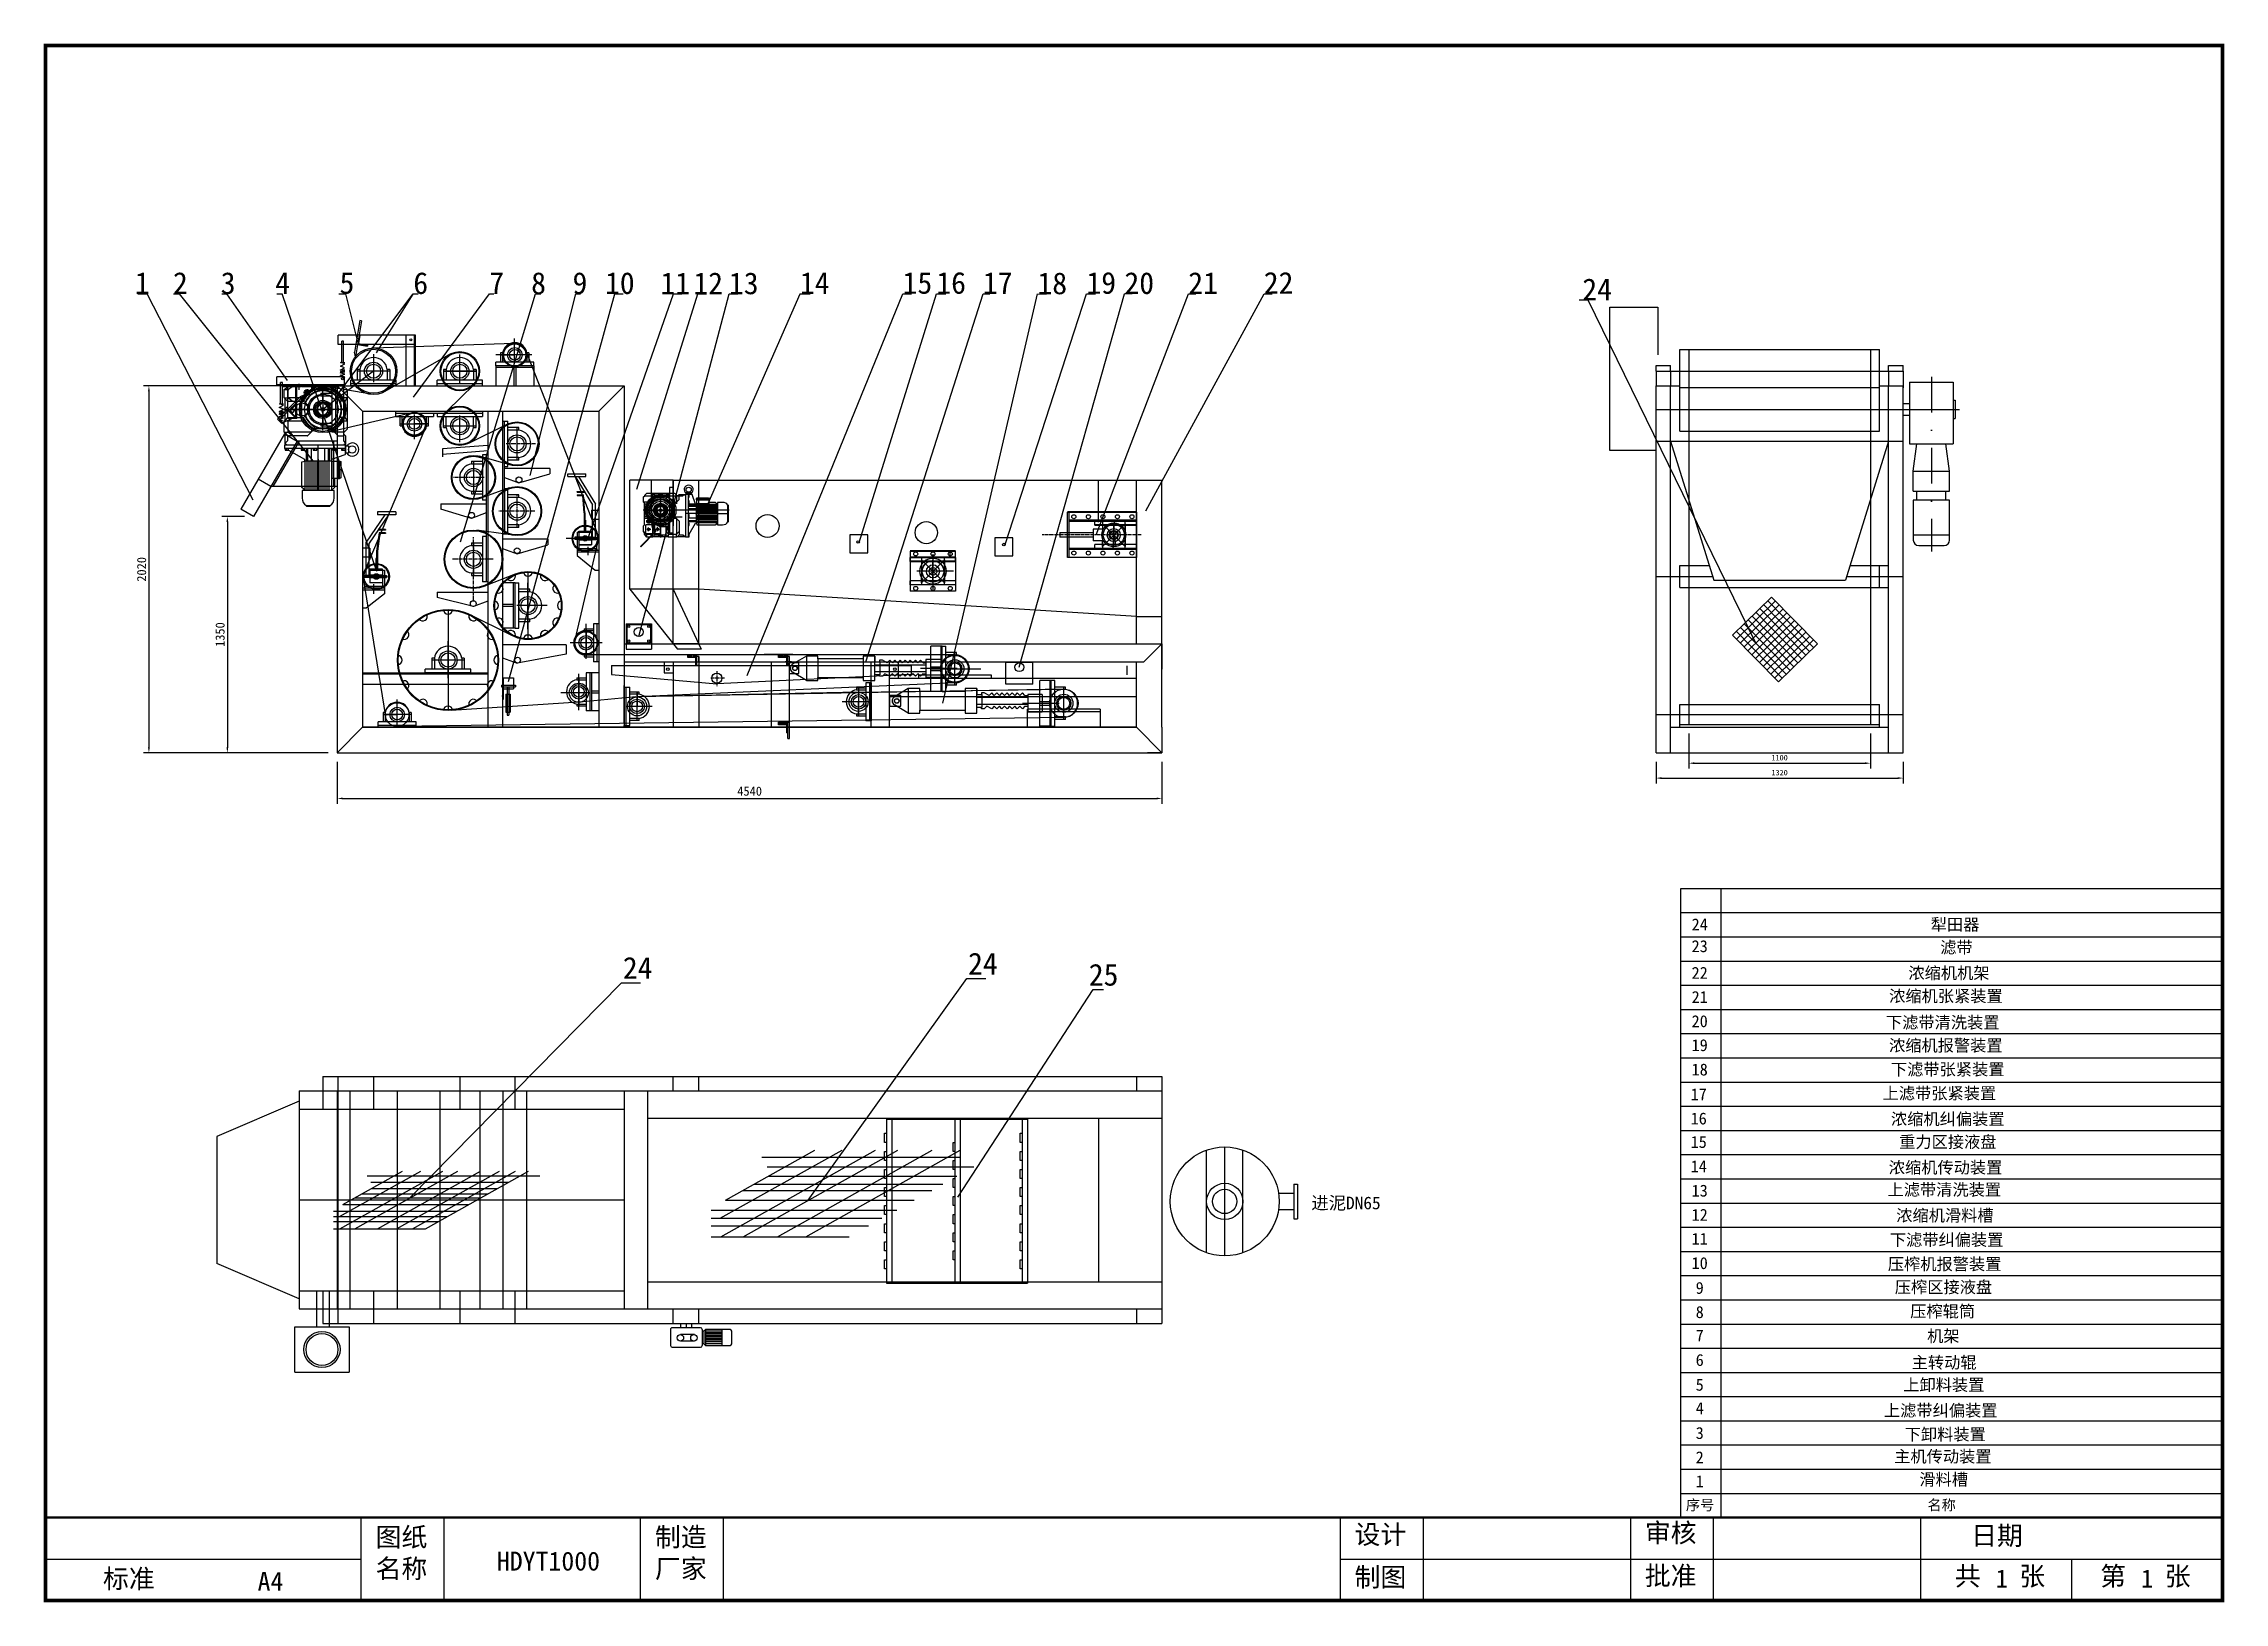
# Model space of a CAD drawing. Header units: millimetres. Extents: x 354 to 12360, y 282 to 8863.
import ezdxf

# ---------------------------------------------------------------- set-up
doc = ezdxf.new("R2010")
doc.units = ezdxf.units.MM
doc.linetypes.add('CENTER2', pattern=[28.575, 19.05, -3.175, 3.175, -3.175])
doc.linetypes.add('DASHDOT', pattern=[390.789474, 195.394737, -97.697368, 0, -97.697368])
for name, color, linetype in [('LC-003-002-----0', 2, 'Continuous'), ('LC-004-002-----0', 7, 'Continuous'), ('LC-005-008-----0', 7, 'Continuous'), ('LC-007-006-----0', 2, 'DASHDOT'), ('LC-007-006-MLN-0', 7, 'Continuous'), ('LC-011-002-RND-0', 3, 'Continuous'), ('SIG_TEXT', 7, 'Continuous')]:
    doc.layers.add(name, color=color, linetype=linetype)
doc.styles.get("Standard").update_dxf_attribs({"font": 'SimSun.ttf'})
doc.styles.add('样式 1', font='SimSun.ttf')
doc.dimstyles.new('ISO-25', dxfattribs={"dimtxt": 200, "dimasz": 180, "dimexe": 30, "dimexo": 50, "dimgap": 15, "dimtad": 1, "dimtxsty": 'Standard', "dimcen": 2.5, "dimadec": 0, "dimazin": 0, "dimtfac": 1, "dimtmove": 0, "dimatfit": 3, "dimfxl": 0, "dimarcsym": 0})

msp = doc.modelspace()

# ---------------------------------------------------------------- texts
at = {"color": 7}
for s, height, p in [('1', 120, (856.337, 7485.182)), ('2', 120, (1066.406, 7485.182)), ('3', 120, (1329.227, 7485.182)), ('4', 120, (1629.494, 7485.182)), ('5', 120, (1983.291, 7486.248)), ('6', 120, (2389.625, 7485.182)), ('7', 120, (2807.525, 7485.017)), ('8', 120, (3038.307, 7485.034)), ('9', 120, (3266.155, 7485.04)), ('10', 120, (3444.843, 7485.04)), ('11', 120, (3749.903, 7483.854)), ('12', 120, (3931.141, 7483.854)), ('13', 120, (4127.042, 7483.85)), ('14', 120, (4517.805, 7485.042)), ('15', 120, (5083.058, 7486.231)), ('16', 120, (5268.758, 7486.225)), ('17', 120, (5525.086, 7485.04)), ('18', 120, (5825.517, 7483.854)), ('19', 120, (6095.129, 7486.225)), ('20', 120, (6304.268, 7485.096)), ('21', 120, (6655.721, 7485.102)), ('22', 120, (7071.36, 7486.269)), ('24', 120, (8824.915, 7450.417)), ('24', 65.4982, (9426.582, 3981.697)), ('犁田器', 65.4982, (10742.53, 3981.091)), ('24', 120, (5443.633, 3738.801)), ('23', 65.4982, (9426.582, 3862.09)), ('滤带', 65.4982, (10795.219, 3855.622)), ('24', 120, (3542.947, 3715.31)), ('25', 120, (6107.991, 3677.506)), ('22', 65.4982, (9426.582, 3715.266)), ('浓缩机机架', 65.4982, (10619.889, 3714.635)), ('21', 65.4982, (9426.582, 3582.051)), ('浓缩机张紧装置', 65.4982, (10514.022, 3587.612)), ('20', 65.4982, (9426.582, 3448.836)), ('下滤带清洗装置', 65.4982, (10496.348, 3442.301)), ('19', 65.4982, (9426.582, 3316.956)), ('浓缩机报警装置', 65.4982, (10513.28, 3315.665)), ('18', 65.4982, (9426.582, 3183.064)), ('下滤带张紧装置', 65.4982, (10523.718, 3183.776)), ('上滤带张紧装置', 65.4982, (10477.916, 3052.296)), ('17', 65.4982, (9421.162, 3046.431)), ('16', 65.4982, (9421.162, 2913.363)), ('浓缩机纠偏装置', 65.4982, (10524.005, 2910.851)), ('15', 65.4982, (9421.162, 2784.288)), ('重力区接液盘', 65.4982, (10569.151, 2784.593)), ('14', 65.4982, (9421.162, 2649.771)), ('浓缩机传动装置', 65.4982, (10511.936, 2643.906)), ('进泥DN65', 70, (7333.249, 2446.235)), ('13', 65.4982, (9426.582, 2516.329)), ('上滤带清洗装置', 65.4982, (10505.109, 2521.819)), ('12', 65.4982, (9426.582, 2383.113)), ('浓缩机滑料槽', 65.4982, (10552.97, 2379.748)), ('11', 65.4982, (9426.582, 2251.233)), ('下滤带纠偏装置', 65.4982, (10517.795, 2245.537)), ('10', 65.4982, (9426.582, 2117.342)), ('压榨机报警装置', 65.4982, (10506.84, 2112.065)), ('9', 65.498, (9449.033, 1980.709)), ('压榨区接液盘', 65.4982, (10545.285, 1985.17)), ('压榨辊筒', 65.4982, (10630.045, 1852.092)), ('8', 65.498, (9449.033, 1847.64)), ('7', 65.498, (9449.033, 1718.566)), ('机架', 65.4982, (10722.958, 1716.293)), ('6', 65.498, (9449.033, 1584.049)), ('主转动辊', 65.4982, (10637.918, 1570.322)), ('5', 65.498, (9449.033, 1447.739)), ('上卸料装置', 65.4982, (10591.774, 1447.009)), ('4', 65.498, (9449.033, 1318.202)), ('上滤带纠偏装置', 65.4982, (10485.147, 1306.322)), ('3', 65.498, (9449.033, 1182.149)), ('3', 65.498, (9449.033, 1182.149)), ('下卸料装置', 65.4982, (10599.461, 1174.42)), ('2', 65.498, (9449.033, 1048.126)), ('主机传动装置', 65.4982, (10541.771, 1052.954)), ('1', 65.498, (9449.033, 916.134)), ('滑料槽', 65.4982, (10680.255, 926.398)), ('序号', 57.2651, (9395.101, 789.785)), ('名称', 57.2651, (10724.87, 789.381))]:
    msp.add_text(s, height=height, dxfattribs=at).set_placement(p)
at = {"attachment_point": 1, "style": '样式 1'}
for s, insert, char_height, width in [('设计', (7571.044, 708.601), 104.3575, 377.12341), ('{\\fFangSong_GB2312|b0|i0|c134|p49;图纸\\P名称}', (2181.891, 694.57), 104.35745, 375.51133), ('{\\fSimSun|b0|i0|c134|p2;制造厂家}', (3719.961, 694.57), 104.35745, 375.51133), ('日期', (10965.041, 702.574), 104.3575, 375.51133), ('标准', (681.287, 465.08), 104.3575, 377.12341), ('HDYT1000', (2849.627, 561.778), 104.3575, 375.51133), ('制图', (7571.044, 473.707), 104.3575, 377.12341), ('共   张', (10875.478, 479.426), 104.3575, 602.6396), ('第   张', (11675.912, 479.426), 104.3575, 610.54824), ('A4', (1532.257, 450.45), 104.3575, 377.12341)]:
    msp.add_mtext(s, dxfattribs=dict(at, insert=insert, char_height=char_height, width=width))
at = {"char_height": 104.3575, "width": 377.12341, "attachment_point": 1}
for s, insert in [('审核', (9169.018, 717.673)), ('批准', (9169.018, 481.63))]:
    msp.add_mtext(s, dxfattribs=dict(at, insert=insert))
at = {"layer": 'SIG_TEXT', "char_height": 99.305, "width": 254.46742, "attachment_point": 5, "style": '样式 1'}
for insert in [(11133.756, 413.895), (11934.182, 413.895)]:
    msp.add_mtext('1', dxfattribs=dict(at, insert=insert))

# ---------------------------------------------------------------- blocks, each defined once
blk = doc.blocks.new('*D2')
at = {"color": 0, "lineweight": -2}
for p, q in [((1971, 4910), (1971, 4678)), ((6511, 4910), (6511, 4678)), ((2001, 4708), (6481, 4708))]:
    blk.add_line(p, q, dxfattribs=at)
at = {"color": 0}
for points in [[(2001, 4713), (2001, 4703), (1971, 4708)], [(6481, 4713), (6481, 4703), (6511, 4708)]]:
    blk.add_solid(points, dxfattribs=at)
at = {"layer": 'Defpoints', "color": 0}
for p in [(1971, 4960), (6511, 4960), (6511, 4708)]:
    blk.add_point(p, dxfattribs=at)
at = {"color": 0, "insert": (4241, 4748), "char_height": 50, "attachment_point": 5}
blk.add_mtext('4540', dxfattribs=at)
blk = doc.blocks.new('*D3')
at = {"color": 0, "lineweight": -2}
for p, q in [((9231, 4910), (9231, 4790)), ((9261, 4820), (10561, 4820)), ((10591, 4910), (10591, 4790))]:
    blk.add_line(p, q, dxfattribs=at)
at = {"color": 0}
for points in [[(9261, 4825), (9261, 4815), (9231, 4820)], [(10561, 4825), (10561, 4815), (10591, 4820)]]:
    blk.add_solid(points, dxfattribs=at)
at = {"layer": 'Defpoints', "color": 0}
for p in [(9231, 4960), (10591, 4960), (10591, 4820)]:
    blk.add_point(p, dxfattribs=at)
at = {"color": 0, "insert": (9911, 4850), "char_height": 30, "attachment_point": 5}
blk.add_mtext('1320', dxfattribs=at)
blk = doc.blocks.new('*D4')
at = {"color": 0, "lineweight": -2}
for p, q in [((1921, 6980), (904, 6980)), ((934, 6950), (934, 4989)), ((1921, 4959), (904, 4959))]:
    blk.add_line(p, q, dxfattribs=at)
at = {"color": 0}
for points in [[(929, 6950), (939, 6950), (934, 6980)], [(929, 4989), (939, 4989), (934, 4959)]]:
    blk.add_solid(points, dxfattribs=at)
at = {"layer": 'Defpoints', "color": 0}
for p in [(1971, 6980), (934, 4959), (1971, 4959)]:
    blk.add_point(p, dxfattribs=at)
at = {"color": 0, "insert": (894, 5969), "char_height": 50, "attachment_point": 5, "rotation": 90}
blk.add_mtext('2020', dxfattribs=at)
blk = doc.blocks.new('*D5')
at = {"color": 0, "lineweight": -2}
for p, q in [((9411, 5065), (9411, 4872)), ((10411, 5065), (10411, 4872)), ((9441, 4902), (10381, 4902))]:
    blk.add_line(p, q, dxfattribs=at)
at = {"color": 0}
for points in [[(9441, 4907), (9441, 4897), (9411, 4902)], [(10381, 4907), (10381, 4897), (10411, 4902)]]:
    blk.add_solid(points, dxfattribs=at)
at = {"layer": 'Defpoints', "color": 0}
for p in [(9411, 5115), (10411, 5115), (10411, 4902)]:
    blk.add_point(p, dxfattribs=at)
at = {"color": 0, "insert": (9911, 4932), "char_height": 30, "attachment_point": 5}
blk.add_mtext('1100', dxfattribs=at)
blk = doc.blocks.new('*D6')
at = {"color": 0, "lineweight": -2}
for p, q in [((1460, 6260), (1336, 6260)), ((1366, 6230), (1366, 4989)), ((1460, 4959), (1336, 4959))]:
    blk.add_line(p, q, dxfattribs=at)
at = {"color": 0}
for points in [[(1361, 6230), (1371, 6230), (1366, 6260)], [(1361, 4989), (1371, 4989), (1366, 4959)]]:
    blk.add_solid(points, dxfattribs=at)
at = {"layer": 'Defpoints', "color": 0}
for p in [(1510, 6260), (1366, 4959), (1510, 4959)]:
    blk.add_point(p, dxfattribs=at)
at = {"color": 0, "insert": (1326, 5610), "char_height": 50, "attachment_point": 5, "rotation": 90}
blk.add_mtext('1350', dxfattribs=at)

# ---------------------------------------------------------------- dimensions: what is measured, and where the dimension line sits
for base, p1, p2, text, picture, middle in [((933.92, 4959.112), (1970.71, 6979.737), (1970.71, 4959.112), '2020', '*D4', (893.92, 5969.424)), ((1365.692, 4959.112), (1510.161, 6260.055), (1510.161, 4959.112), '1350', '*D6', (1325.692, 5609.584))]:
    dim = msp.add_linear_dim(base=base, p1=p1, p2=p2, angle=90, text=text, dimstyle='ISO-25', override={"dimtxt": 50, "dimasz": 30})
    dim.commit()
    dim.dimension.update_dxf_attribs({"geometry": picture, "text_midpoint": middle})
for base, p1, p2, text, picture, middle in [((10411.236, 4901.597), (9411.236, 5114.737), (10411.236, 5114.737), '1100', '*D5', (9911.236, 4931.597)), ((10591.236, 4819.587), (9231.236, 4959.737), (10591.236, 4959.737), '1320', '*D3', (9911.236, 4849.587))]:
    dim = msp.add_linear_dim(base=base, p1=p1, p2=p2, text=text, dimstyle='ISO-25', override={"dimtxt": 30, "dimasz": 30})
    dim.commit()
    dim.dimension.update_dxf_attribs({"geometry": picture, "text_midpoint": middle})
dim = msp.add_linear_dim(base=(6510.71, 4707.628), p1=(1970.71, 4959.737), p2=(6510.71, 4959.737), dimstyle='ISO-25', override={"dimtxt": 50, "dimasz": 30})
dim.commit()
dim.dimension.update_dxf_attribs({"geometry": '*D2', "text_midpoint": (4240.71, 4747.628)})

# ---------------------------------------------------------------- hatches: boundary and pattern name
h = msp.add_hatch()
h.set_pattern_fill('ANSI37', scale=2, style=0)
h.set_pattern_definition([(135, (8741.947, 4547.212), (4.490128, 4.490128), []), (45, (8741.947, 4547.212), (4.490128, -4.490128), [])])
h.paths.add_polyline_path([(3933.71, 5499.737), (3950.71, 5499.737), (3950.71, 5489.737), (3929.71, 5489.737), (3929.71, 5493.737)])
h.paths.add_polyline_path([(3900.71, 5499.737), (3917.71, 5499.737), (3921.71, 5493.737), (3921.71, 5489.737), (3900.71, 5489.737)])
h = msp.add_hatch()
h.set_pattern_fill('ANSI31', scale=2, style=0)
h.set_pattern_definition([(135, (8741.947, 4547.212), (4.490128, 4.490128), [])])
h.paths.add_polyline_path([(3929.71, 5489.737), (3950.71, 5489.737), (3950.71, 5462.237), (3945.71, 5462.237), (3945.71, 5484.737), (3929.71, 5484.737)])
h.paths.add_polyline_path([(3945.71, 5462.237), (3950.71, 5462.237), (3950.71, 5439.737), (3945.71, 5439.737)])
h.paths.add_polyline_path([(3900.71, 5489.737), (3921.71, 5489.737), (3921.71, 5484.737), (3900.71, 5484.737)])
h = msp.add_hatch()
h.set_pattern_fill('ANSI37', scale=2, style=0)
h.set_pattern_definition([(135, (9241.947, 4547.212), (4.490128, 4.490128), []), (45, (9241.947, 4547.212), (4.490128, -4.490128), [])])
h.paths.add_polyline_path([(4429.71, 5489.737), (4429.71, 5493.737), (4433.71, 5499.737), (4450.71, 5499.737), (4450.71, 5489.737)])
h.paths.add_polyline_path([(4400.71, 5499.737), (4417.71, 5499.737), (4421.71, 5493.737), (4421.71, 5489.737), (4400.71, 5489.737)])
h = msp.add_hatch()
h.set_pattern_fill('ANSI31', scale=2, style=0)
h.set_pattern_definition([(135, (9241.947, 4547.212), (4.490128, 4.490128), [])])
h.paths.add_polyline_path([(4429.71, 5489.737), (4450.71, 5489.737), (4450.71, 5462.237), (4445.71, 5462.237), (4445.71, 5484.737), (4429.71, 5484.737)])
h.paths.add_polyline_path([(4445.71, 5462.237), (4450.71, 5462.237), (4450.71, 5439.737), (4445.71, 5439.737)])
h.paths.add_polyline_path([(4400.71, 5489.737), (4421.71, 5489.737), (4421.71, 5484.737), (4400.71, 5484.737)])
h = msp.add_hatch()
h.set_pattern_fill('ANSI37', scale=2, style=0)
h.set_pattern_definition([(135, (9241.657, 4176.141), (4.490128, 4.490128), []), (45, (9241.657, 4176.141), (4.490128, -4.490128), [])])
h.paths.add_polyline_path([(4433.42, 5128.665), (4450.42, 5128.665), (4450.42, 5118.665), (4429.42, 5118.665), (4429.42, 5122.665)])
h.paths.add_polyline_path([(4400.42, 5128.665), (4417.42, 5128.665), (4421.42, 5122.665), (4421.42, 5118.665), (4400.42, 5118.665)])
h = msp.add_hatch()
h.set_pattern_fill('ANSI31', scale=2, style=0)
h.set_pattern_definition([(135, (9241.657, 4176.141), (4.490128, 4.490128), [])])
h.paths.add_polyline_path([(4429.42, 5118.665), (4450.42, 5118.665), (4450.42, 5091.165), (4445.42, 5091.165), (4445.42, 5113.665), (4429.42, 5113.665)])
h.paths.add_polyline_path([(4445.42, 5091.165), (4450.42, 5091.165), (4450.42, 5068.665), (4445.42, 5068.665)])
h.paths.add_polyline_path([(4400.42, 5118.665), (4421.42, 5118.665), (4421.42, 5113.665), (4400.42, 5113.665)])

# ---------------------------------------------------------------- linework, layer by layer
at = {"color": 7}
for p, q in [((873.351, 7485.182), (924.429, 7485.182)), ((1507.538, 6349.744), (924.429, 7485.182)), ((1069.834, 7485.182), (1101.627, 7485.182)), ((1837.93, 6567.237), (1101.627, 7485.182)), ((1335.935, 7485.182), (1363.894, 7485.182)), ((1697.778, 7008.984), (1363.894, 7485.182)), ((1638.67, 7485.182), (1668.242, 7485.182)), ((2188.955, 5957.073), (1668.242, 7485.182)), ((1978.975, 7485.182), (2018.371, 7485.182)), ((1980.149, 6941.304), (2389.625, 7485.182)), ((2084.901, 7221.979), (2018.371, 7485.182)), ((2187.417, 7160.528), (2388.679, 7484.149)), ((2389.625, 7485.182), (2416.886, 7485.182)), ((2390.008, 6917.669), (2808.179, 7485.182)), ((2649.762, 6121.201), (3062.033, 7485.182)), ((2808.179, 7485.182), (2832.124, 7485.182)), ((2914.389, 5351.978), (3499.074, 7485.182)), ((3032.151, 6485.173), (3283.972, 7485.182)), ((3062.033, 7485.182), (3090.766, 7485.182)), ((3283.972, 7485.182), (3309.141, 7485.182)), ((3348.398, 6131.737), (3821.273, 7485.182)), ((3499.074, 7485.182), (3545.316, 7485.182)), ((3619.761, 6409.96), (3956.637, 7485.182)), ((3630.71, 5599.737), (4127.891, 7485.182)), ((3821.273, 7485.182), (3867.844, 7485.182)), ((3956.637, 7485.182), (4003.794, 7485.182)), ((3986.596, 6272.483), (4518.739, 7485.182)), ((4127.891, 7485.182), (4176.704, 7485.182)), ((4227.766, 5384.443), (5083.959, 7485.182)), ((4517.805, 7485.042), (4574.237, 7485.182)), ((4844.64, 6117.703), (5270.029, 7485.182)), ((4881.515, 5459.237), (5525.73, 7485.182)), ((5083.959, 7485.182), (5131.513, 7485.182)), ((5270.029, 7485.182), (5321.882, 7485.182)), ((5304.258, 5231.651), (5826.04, 7485.182)), ((5525.73, 7485.182), (5563.171, 7485.04)), ((5647.419, 6105.417), (6096.324, 7485.182)), ((5725.71, 5430.157), (6305.061, 7485.182)), ((5825.517, 7483.854), (5875.32, 7485.182)), ((6096.324, 7485.182), (6145.033, 7485.182)), ((6149.441, 6158.926), (6657.73, 7485.182)), ((6346.148, 7485.182), (6304.268, 7485.096)), ((6423.011, 6290.983), (7074.122, 7485.182)), ((6657.73, 7485.182), (6697.566, 7485.182)), ((2094.949, 7338.724), (2064.935, 7165.227)), ((2104.803, 7337.02), (2070.71, 7139.947)), ((2104.803, 7337.02), (2094.949, 7338.724)), ((1975.71, 7207.737), (1975.71, 7257.737)), ((2400.71, 7257.737), (1975.71, 7257.737)), ((2395.71, 7207.737), (1975.71, 7207.737)), ((1995.671, 7108.636), (1995.71, 7225.248)), ((2005.71, 7225.244), (1995.71, 7225.248)), ((2005.671, 7108.633), (2005.71, 7225.244)), ((2092.683, 7237.631), (2077.903, 7240.188)), ((2082.437, 7207.737), (2136.632, 7198.361)), ((2095.887, 7256.153), (2088.216, 7211.811)), ((2088.216, 7211.811), (2137.485, 7203.288)), ((2090.961, 7257.005), (2095.887, 7256.153)), ((2137.485, 7203.288), (2136.632, 7198.361)), ((2170.71, 7187.737), (2944.911, 7214.65)), ((2350.71, 6979.737), (2350.71, 7257.737)), ((2395.71, 6979.737), (2395.71, 7257.737)), ((2400.71, 6979.737), (2400.71, 7257.737)), ((2945.71, 7099.991), (2945.71, 7239.8)), ((1988.338, 7088.097), (2012.32, 7101.104)), ((2011.634, 7077.828), (1988.338, 7088.097)), ((1989.023, 7108.634), (2012.32, 7108.634)), ((2012.32, 7101.104), (1989.023, 7108.634)), ((2070.71, 7139.947), (2064.935, 7165.227)), ((2170.71, 7154.284), (2170.71, 6999.461)), ((2594.203, 7154.663), (2233.65, 6948.28)), ((2645.71, 6993.289), (2645.71, 7152.502)), ((2843.258, 7089.737), (2843.258, 7109.737)), ((3053.258, 7109.737), (2843.258, 7109.737)), ((2843.258, 7089.737), (2843.258, 6979.737)), ((3053.258, 7089.737), (2843.258, 7089.737)), ((3042.684, 7149.737), (2844.749, 7149.737)), ((2870.396, 7160.325), (2870.396, 7109.737)), ((2881.34, 7160.325), (2870.396, 7160.325)), ((3026.12, 7149.737), (2870.396, 7149.737)), ((2870.396, 7149.737), (2943.202, 7149.737)), ((2881.34, 7160.325), (2881.34, 7109.737)), ((2943.202, 7149.737), (2948.217, 7149.737)), ((3009.579, 7171.295), (3399.133, 6173.817)), ((3026.12, 7160.325), (3015.176, 7160.325)), ((3015.176, 7160.325), (3015.176, 7109.737)), ((3026.12, 7160.325), (3026.12, 7109.737)), ((3053.258, 7089.737), (3053.258, 7109.737)), ((3053.258, 7089.737), (3053.258, 6979.737)), ((9361.236, 7179.737), (10461.236, 7179.737)), ((10411.236, 7179.737), (10411.236, 5114.737)), ((10461.236, 6969.964), (10461.236, 7179.737)), ((10511.236, 7091.14), (10591.236, 7091.14)), ((10511.236, 7059.737), (10511.236, 7091.14)), ((10591.236, 7059.737), (10591.236, 7091.14)), ((1639.106, 6979.737), (1639.107, 6984.737)), ((2010.71, 6979.737), (1639.106, 6979.737)), ((1639.107, 6984.737), (1639.107, 7029.737)), ((2010.71, 7029.737), (1639.107, 7029.737)), ((2010.71, 6984.737), (1639.107, 6984.737)), ((1659.074, 6881.106), (1659.112, 6997.718)), ((1669.112, 6997.715), (1659.112, 6997.718)), ((1669.074, 6881.103), (1669.112, 6997.715)), ((1673.711, 6974.737), (1673.711, 6979.737)), ((1773.711, 6974.737), (1673.711, 6974.737)), ((1679.315, 6958.737), (1702.315, 6975.737)), ((1685.711, 6971.178), (1685.711, 6989.005)), ((1698.711, 6799.737), (1698.711, 6974.737)), ((1702.315, 6975.737), (1715.315, 6975.737)), ((1703.169, 6960.238), (1722.315, 6975.737)), ((1715.315, 6975.737), (1724.315, 6984.737)), ((1722.315, 6975.737), (1715.315, 6975.737)), ((1724.315, 6984.737), (1768.315, 6984.737)), ((1743.711, 6799.737), (1743.711, 6974.737)), ((1748.711, 6799.737), (1748.711, 6974.737)), ((1761.711, 6958.256), (1761.711, 6991.199)), ((1768.315, 6984.737), (1777.315, 6975.737)), ((1773.711, 6974.737), (1773.711, 6979.737)), ((1777.315, 6975.737), (1947.272, 6975.737)), ((1828.315, 6975.737), (1828.315, 6948.61)), ((1846.315, 6961.737), (1835.359, 6975.737)), ((1887.141, 6975.737), (1876.315, 6961.737)), ((2170.71, 7059.737), (1891.012, 6849.737)), ((1891.012, 6892.237), (1891.012, 6964.737)), ((1891.315, 6892.237), (1891.315, 6964.737)), ((1906.315, 6961.737), (1895.489, 6975.737)), ((2154.891, 6932.718), (1911.574, 6976.025)), ((1947.272, 6975.737), (1936.315, 6961.737)), ((1960.71, 6974.737), (1940.71, 6974.737)), ((1940.71, 6974.737), (1940.71, 6724.737)), ((1961.012, 6974.737), (1941.012, 6974.737)), ((1941.012, 6974.737), (1941.012, 6724.737)), ((1947.272, 6975.737), (1954.315, 6984.737)), ((1954.315, 6984.737), (1998.315, 6984.737)), ((1954.315, 6948.61), (1954.315, 6984.737)), ((1960.71, 6974.737), (1960.71, 6724.737)), ((1970.71, 6974.737), (1960.71, 6974.737)), ((1960.71, 6974.737), (1960.71, 6724.737)), ((1961.012, 6974.737), (1961.012, 6724.737)), ((1971.012, 6974.737), (1961.012, 6974.737)), ((1961.012, 6974.737), (1961.012, 6724.737)), ((1970.71, 6979.737), (2110.71, 6839.737)), ((1970.71, 6979.737), (1970.71, 4959.737)), ((1970.71, 6979.737), (3550.71, 6979.737)), ((1987.653, 7066.19), (2011.634, 7077.828)), ((2012.32, 7066.19), (1987.653, 7066.19)), ((1987.653, 7050.445), (2012.32, 7055.922)), ((2012.32, 7044.284), (1987.653, 7050.445)), ((1987.653, 7038.123), (2012.32, 7044.284)), ((2010.71, 7029.737), (1987.653, 7038.123)), ((1988.338, 7055.922), (2012.32, 7066.19)), ((2012.32, 7055.922), (1988.338, 7055.922)), ((1998.315, 6984.737), (2005.315, 6974.737)), ((2010.71, 7029.737), (2000.71, 7018.346)), ((2005.315, 6974.737), (2009.315, 6974.737)), ((2005.315, 6974.737), (2005.315, 6724.737)), ((2009.315, 6974.737), (2025.315, 6958.737)), ((2010.71, 6979.737), (2010.71, 7029.737)), ((2045.71, 6979.737), (2045.71, 7009.737)), ((2295.71, 7009.737), (2045.71, 7009.737)), ((2295.71, 6989.737), (2045.71, 6989.737)), ((2295.71, 6979.737), (2045.71, 6979.737)), ((2095.528, 7069.737), (2081.082, 7069.737)), ((2081.082, 7069.737), (2081.082, 7009.737)), ((2260.338, 7059.737), (2081.082, 7059.737)), ((2095.528, 7069.737), (2095.528, 7009.737)), ((2245.891, 7069.737), (2245.891, 7009.737)), ((2260.338, 7069.737), (2245.891, 7069.737)), ((2260.338, 7069.737), (2260.338, 7009.737)), ((2295.71, 6979.737), (2295.71, 7009.737)), ((2520.71, 6979.737), (2520.71, 7009.737)), ((2770.71, 7009.737), (2520.71, 7009.737)), ((2770.71, 6989.737), (2520.71, 6989.737)), ((2570.528, 7069.737), (2556.082, 7069.737)), ((2556.082, 7069.737), (2556.082, 7009.737)), ((2735.338, 7059.737), (2556.082, 7059.737)), ((2556.082, 7059.737), (2735.338, 7059.737)), ((2570.528, 7069.737), (2570.528, 7009.737)), ((2575.331, 6841.657), (2724.669, 6986.052)), ((2720.891, 7069.737), (2720.891, 7009.737)), ((2735.338, 7069.737), (2720.891, 7069.737)), ((2735.338, 7069.737), (2735.338, 7009.737)), ((2770.71, 6979.737), (2770.71, 7009.737)), ((3053.258, 7079.737), (2843.258, 7079.737)), ((2943.258, 7079.737), (2943.258, 6979.737)), ((2953.258, 7079.737), (2953.258, 6979.737)), ((3410.71, 6839.737), (3550.71, 6979.737)), ((3470.71, 6979.737), (3550.71, 6979.737)), ((3550.71, 6979.737), (3550.71, 6839.737)), ((3550.71, 6979.737), (3550.71, 5099.737)), ((9231.236, 7059.737), (10591.236, 7059.737)), ((9361.236, 6969.964), (10461.236, 6969.964)), ((10461.236, 6979.737), (10591.236, 6979.737)), ((10461.236, 6729.964), (10461.236, 6969.964)), ((10511.236, 7059.737), (10511.236, 6979.737)), ((10511.236, 4959.737), (10511.236, 6979.737)), ((10591.236, 7059.737), (10591.236, 6967.828)), ((10591.236, 4959.737), (10591.236, 6979.737)), ((1766.084, 6919.197), (1642.394, 6795.507)), ((1790.886, 6929.857), (1649.465, 6788.436)), ((1651.055, 6838.661), (1675.036, 6850.299)), ((1651.74, 6860.567), (1675.722, 6873.574)), ((1675.036, 6850.299), (1651.74, 6860.567)), ((1652.425, 6881.105), (1675.722, 6881.105)), ((1675.722, 6873.574), (1652.425, 6881.105)), ((1848.815, 6849.737), (1676.315, 6849.737)), ((1679.315, 6912.737), (1679.315, 6958.737)), ((1679.315, 6958.737), (1701.315, 6958.737)), ((1683.315, 6908.737), (1679.315, 6912.737)), ((1679.315, 6912.737), (1701.315, 6912.737)), ((1683.315, 6790.737), (1683.315, 6908.737)), ((1683.315, 6908.737), (1697.315, 6894.737)), ((1683.315, 6854.911), (1697.315, 6865.737)), ((1697.315, 6833.737), (1683.315, 6844.562)), ((1697.315, 6894.737), (1697.315, 6804.737)), ((1697.315, 6894.737), (1785.485, 6894.737)), ((1701.315, 6915.036), (1701.315, 6956.351)), ((1792.441, 6912.737), (1701.315, 6912.737)), ((1722.315, 6894.737), (1703.061, 6911.24)), ((1741.389, 6873.289), (1709.569, 6841.469)), ((1713.105, 6866.218), (1730.782, 6848.54)), ((1737.853, 6876.824), (1741.389, 6873.289)), ((1790.886, 6929.857), (1766.084, 6919.197)), ((1776.315, 6810.737), (1776.315, 6882.737)), ((1785.485, 6894.737), (1816.315, 6866.737)), ((1786.315, 6942.737), (1822.315, 6942.737)), ((1799.407, 6951.237), (1794.5, 6942.737)), ((1794.5, 6942.737), (1799.407, 6934.237)), ((1809.223, 6951.237), (1799.407, 6951.237)), ((1799.407, 6934.237), (1809.223, 6934.237)), ((1802.313, 6849.737), (1948.129, 6849.737)), ((1802.616, 6849.737), (1948.432, 6849.737)), ((1804.315, 6960.737), (1804.315, 6924.737)), ((1814.13, 6942.737), (1809.223, 6951.237)), ((1809.223, 6934.237), (1814.13, 6942.737)), ((1816.315, 6866.737), (1816.315, 6832.737)), ((1936.512, 6849.737), (1845.512, 6849.737)), ((1936.815, 6849.737), (1845.815, 6849.737)), ((1936.315, 6961.737), (1846.315, 6961.737)), ((1936.315, 6956.737), (1846.315, 6956.737)), ((1846.315, 6956.737), (1846.315, 6944.605)), ((1880.71, 6939.365), (1880.71, 6924.918)), ((1880.71, 6939.365), (1940.71, 6939.365)), ((1880.71, 6924.918), (1940.71, 6924.918)), ((1881.012, 6939.365), (1881.012, 6924.918)), ((1881.012, 6939.365), (1941.012, 6939.365)), ((1881.012, 6924.918), (1941.012, 6924.918)), ((1900.012, 6884.137), (1882.012, 6884.137)), ((1882.012, 6884.137), (1882.012, 6878.355)), ((1900.315, 6884.137), (1882.315, 6884.137)), ((1882.315, 6884.137), (1882.315, 6878.355)), ((1890.71, 6939.365), (1890.71, 6760.109)), ((1891.012, 6939.365), (1891.012, 6760.109)), ((1891.012, 6895.237), (1891.012, 6804.237)), ((1891.315, 6895.237), (1891.315, 6804.237)), ((1900.012, 6884.137), (1900.012, 6878.355)), ((1900.315, 6884.137), (1900.315, 6878.355)), ((2028.012, 6849.737), (1933.512, 6849.737)), ((2028.315, 6849.737), (1933.815, 6849.737)), ((1936.315, 6956.737), (1936.315, 6944.605)), ((2013.315, 6894.737), (1986.183, 6894.737)), ((2025.315, 6912.737), (1990.189, 6912.737)), ((2025.315, 6912.737), (2013.315, 6894.737)), ((2013.315, 6894.737), (2013.315, 6804.737)), ((2013.315, 6865.737), (2025.315, 6854.911)), ((2025.315, 6844.562), (2013.315, 6833.737)), ((2025.315, 6958.737), (2025.315, 6740.737)), ((9231.236, 6849.964), (10900.605, 6849.964)), ((1663.607, 6774.294), (1642.394, 6795.507)), ((1675.722, 6838.661), (1651.055, 6838.661)), ((1651.055, 6822.916), (1675.722, 6828.392)), ((1675.722, 6816.755), (1651.055, 6822.916)), ((1651.055, 6810.593), (1675.722, 6816.755)), ((1674.112, 6802.207), (1651.055, 6810.593)), ((1651.74, 6828.392), (1675.722, 6838.661)), ((1675.722, 6828.392), (1651.74, 6828.392)), ((1674.112, 6802.207), (1652.717, 6796.279)), ((1652.717, 6796.279), (1663.607, 6788.436)), ((1663.607, 6774.294), (1737.853, 6806.114)), ((1679.315, 6786.737), (1683.315, 6790.737)), ((1679.315, 6724.737), (1679.315, 6786.737)), ((1679.315, 6786.737), (1701.315, 6786.737)), ((1683.315, 6720.07), (1679.315, 6724.737)), ((1679.315, 6724.737), (1701.315, 6724.737)), ((1697.315, 6804.737), (1683.315, 6790.737)), ((1697.315, 6804.737), (1785.485, 6804.737)), ((1748.711, 6799.737), (1698.711, 6799.737)), ((1701.315, 6786.737), (1792.441, 6786.737)), ((1701.315, 6726.808), (1701.315, 6784.437)), ((1823.315, 6724.737), (1701.315, 6724.737)), ((1702.498, 6841.469), (1737.853, 6806.114)), ((1720.851, 6705.201), (1702.78, 6723.272)), ((1703.061, 6788.233), (1722.315, 6804.737)), ((1709.569, 6841.469), (1741.389, 6809.649)), ((1741.389, 6809.649), (1737.853, 6806.114)), ((1816.315, 6832.737), (1785.485, 6804.737)), ((1846.315, 6742.737), (1808.78, 6705.201)), ((1828.315, 6750.863), (1828.315, 6729.737)), ((1846.315, 6742.737), (1846.315, 6754.868)), ((1936.315, 6742.737), (1846.315, 6742.737)), ((1880.71, 6774.555), (1880.71, 6760.109)), ((1880.71, 6774.555), (1940.71, 6774.555)), ((1880.71, 6760.109), (1940.71, 6760.109)), ((1881.012, 6774.555), (1881.012, 6760.109)), ((1881.012, 6774.555), (1941.012, 6774.555)), ((1881.012, 6760.109), (1941.012, 6760.109)), ((1891.012, 6734.737), (1891.012, 6807.237)), ((1891.315, 6734.737), (1891.315, 6807.237)), ((1916.614, 6724.385), (2382.926, 6833.467)), ((1936.315, 6754.868), (1936.315, 6742.737)), ((1936.315, 6742.737), (1973.851, 6705.201)), ((1970.71, 6724.737), (1940.71, 6724.737)), ((1971.012, 6724.737), (1941.012, 6724.737)), ((1954.315, 6729.737), (1954.315, 6750.863)), ((2005.315, 6724.737), (1959.315, 6724.737)), ((2013.315, 6804.737), (1986.183, 6804.737)), ((1990.189, 6786.737), (2025.315, 6786.737)), ((2009.315, 6724.737), (2005.315, 6724.737)), ((2005.315, 6724.737), (2005.315, 6715.737)), ((2025.315, 6740.737), (2009.315, 6724.737)), ((2013.315, 6804.737), (2025.315, 6786.737)), ((2110.71, 6839.737), (2198.439, 6839.737)), ((2110.71, 6839.737), (3410.71, 6839.737)), ((2110.71, 6839.737), (2110.71, 5099.737)), ((2451.916, 6737.09), (2123.911, 5966.681)), ((2290.71, 6839.737), (2290.71, 6809.737)), ((2290.71, 6829.737), (2500.71, 6829.737)), ((2290.71, 6829.737), (2770.71, 6829.737)), ((2290.71, 6809.737), (2500.71, 6809.737)), ((2317.848, 6759.148), (2317.848, 6809.737)), ((2317.848, 6769.737), (2473.572, 6769.737)), ((2317.848, 6759.148), (2328.792, 6759.148)), ((2328.792, 6759.148), (2328.792, 6809.737)), ((2395.71, 6685.77), (2395.71, 6821.094)), ((2400.765, 6769.737), (2395.75, 6769.737)), ((2473.572, 6769.737), (2400.765, 6769.737)), ((2462.627, 6759.148), (2462.627, 6809.737)), ((2462.627, 6759.148), (2473.572, 6759.148)), ((2473.572, 6759.148), (2473.572, 6809.737)), ((2500.71, 6829.737), (2500.71, 6809.737)), ((2520.71, 6829.737), (2520.71, 6809.737)), ((2520.71, 6829.737), (2770.71, 6829.737)), ((2520.71, 6809.737), (2770.71, 6809.737)), ((2556.082, 6749.737), (2556.082, 6809.737)), ((2556.082, 6759.737), (2735.338, 6759.737)), ((2556.082, 6749.737), (2570.528, 6749.737)), ((2570.528, 6749.737), (2570.528, 6809.737)), ((2645.71, 6668.855), (2645.71, 6816.865)), ((2905.148, 6767.226), (2696.39, 6664.366)), ((2720.891, 6749.737), (2720.891, 6809.737)), ((2720.891, 6749.737), (2735.338, 6749.737)), ((2735.338, 6749.737), (2735.338, 6809.737)), ((2770.71, 6839.737), (2770.71, 6809.737)), ((2800.71, 6839.737), (2800.71, 5099.737)), ((2880.71, 6839.737), (2880.71, 5099.737)), ((2880.71, 6784.737), (2910.71, 6784.737)), ((2890.71, 6534.737), (2890.71, 6784.737)), ((2890.71, 6164.737), (2890.71, 6784.737)), ((2910.71, 6534.737), (2910.71, 6784.737)), ((2970.71, 6749.365), (2910.71, 6749.365)), ((2970.71, 6734.918), (2910.71, 6734.918)), ((2960.71, 6570.109), (2960.71, 6749.365)), ((2970.71, 6734.918), (2970.71, 6749.365)), ((3410.71, 6839.737), (3410.71, 5099.737)), ((9361.236, 6729.964), (10461.236, 6729.964)), ((1680.295, 6714.737), (1440.879, 6300.055)), ((1749.577, 6674.737), (1510.161, 6260.055)), ((1761.124, 6674.737), (1616.787, 6424.737)), ((1680.295, 6714.737), (1749.577, 6674.737)), ((2016.315, 6652.737), (1681.315, 6652.737)), ((1681.315, 6652.737), (1681.315, 6633.737)), ((1681.315, 6633.737), (1686.315, 6633.737)), ((1683.315, 6652.737), (1683.315, 6720.07)), ((1683.315, 6720.07), (1697.315, 6703.737)), ((1697.315, 6675.737), (1683.315, 6663.237)), ((1688.315, 6657.737), (1683.315, 6657.737)), ((1703.115, 6633.737), (1683.515, 6633.737)), ((1683.515, 6633.737), (1683.515, 6624.937)), ((1683.515, 6624.937), (1703.115, 6624.937)), ((2016.315, 6633.737), (1686.315, 6633.737)), ((1693.315, 6623.617), (1693.315, 6635.057)), ((1697.315, 6703.737), (1697.315, 6675.737)), ((1722.315, 6703.737), (1697.315, 6703.737)), ((1702.385, 6624.937), (1791.315, 6576.237)), ((1703.115, 6624.937), (1703.115, 6633.737)), ((1805.244, 6703.737), (1724.386, 6703.737)), ((1970.71, 6674.737), (1749.577, 6674.737)), ((1771.515, 6633.737), (1771.515, 6624.937)), ((1791.115, 6633.737), (1771.515, 6633.737)), ((1771.515, 6624.937), (1791.115, 6624.937)), ((1781.315, 6623.617), (1781.315, 6635.057)), ((1791.115, 6624.937), (1791.115, 6633.737)), ((1800.815, 6567.237), (1800.815, 6630.737)), ((1809.394, 6567.237), (1809.394, 6633.737)), ((1829.411, 6567.237), (1829.411, 6633.737)), ((1858.115, 6633.737), (1838.515, 6633.737)), ((1838.515, 6633.737), (1838.515, 6624.937)), ((1838.515, 6624.937), (1858.115, 6624.937)), ((1848.315, 6623.617), (1848.315, 6635.057)), ((1858.115, 6624.937), (1858.115, 6633.737)), ((1865.815, 6567.237), (1865.815, 6654.874)), ((1902.219, 6567.237), (1902.219, 6633.737)), ((1922.236, 6567.237), (1922.236, 6633.737)), ((1930.815, 6567.237), (1930.815, 6630.737)), ((1940.315, 6576.237), (1940.315, 6630.737)), ((1970.71, 6674.737), (1940.71, 6674.737)), ((1946.515, 6633.737), (1946.515, 6624.937)), ((1966.115, 6633.737), (1946.515, 6633.737)), ((1946.515, 6624.937), (1966.115, 6624.937)), ((1950.71, 6674.737), (1950.71, 6424.737)), ((1956.315, 6623.617), (1956.315, 6635.057)), ((1966.115, 6624.937), (1966.115, 6633.737)), ((1970.71, 6674.737), (1970.71, 6424.737)), ((1977.386, 6703.737), (2005.315, 6703.737)), ((2014.115, 6633.737), (1994.515, 6633.737)), ((1994.515, 6633.737), (1994.515, 6624.937)), ((1994.515, 6624.937), (2014.115, 6624.937)), ((2004.315, 6623.617), (2004.315, 6635.057)), ((2005.315, 6715.737), (2016.315, 6703.737)), ((2005.315, 6715.737), (2005.315, 6675.737)), ((2005.315, 6675.737), (2016.315, 6663.237)), ((2016.315, 6657.737), (2011.315, 6657.737)), ((2014.115, 6624.937), (2014.115, 6633.737)), ((2016.315, 6703.737), (2016.315, 6657.737)), ((2016.315, 6657.737), (2016.315, 6652.737)), ((2018.315, 6648.737), (2016.315, 6652.737)), ((2016.315, 6604.737), (2016.315, 6652.737)), ((2016.315, 6604.737), (2018.315, 6608.737)), ((2016.315, 6604.77), (2016.315, 6604.737)), ((2018.315, 6608.737), (2018.315, 6648.737)), ((2018.315, 6648.737), (2023.382, 6648.737)), ((2018.315, 6608.737), (2018.315, 6648.737)), ((2023.382, 6608.737), (2018.315, 6608.737)), ((2023.382, 6648.737), (2032.315, 6648.737)), ((2032.315, 6608.737), (2023.382, 6608.737)), ((2032.315, 6648.737), (2035.315, 6637.455)), ((2032.315, 6648.737), (2032.315, 6608.737)), ((2035.315, 6620.019), (2032.315, 6608.737)), ((2800.71, 6651.737), (2550.71, 6631.737)), ((2550.71, 6631.737), (2550.71, 6589.448)), ((2800.71, 6621.641), (2550.71, 6601.641)), ((2800.71, 6661.737), (2800.71, 6631.737)), ((9231.236, 6674.737), (10591.236, 6674.737)), ((10511.236, 6674.737), (10273.659, 5909.737)), ((1775.315, 6561.063), (1793.315, 6564.237)), ((1775.315, 6420.341), (1775.315, 6561.063)), ((1791.315, 6576.237), (1791.315, 6567.237)), ((1791.315, 6567.237), (1940.315, 6567.237)), ((1793.315, 6567.237), (1938.315, 6567.237)), ((1793.315, 6564.237), (1793.315, 6567.237)), ((1793.315, 6405.237), (1793.315, 6564.237)), ((1804.469, 6402.737), (1804.469, 6567.237)), ((1815.623, 6402.737), (1815.623, 6567.237)), ((1826.777, 6402.737), (1826.777, 6567.237)), ((1837.93, 6402.737), (1837.93, 6567.237)), ((1849.084, 6402.737), (1849.084, 6567.237)), ((1860.238, 6402.737), (1860.238, 6567.237)), ((1865.815, 6575.487), (1865.815, 6402.737)), ((1871.392, 6402.737), (1871.392, 6567.237)), ((1882.546, 6402.737), (1882.546, 6567.237)), ((1893.7, 6402.737), (1893.7, 6567.237)), ((1904.853, 6402.737), (1904.853, 6567.237)), ((1916.007, 6402.737), (1916.007, 6567.237)), ((1927.161, 6402.737), (1927.161, 6567.237)), ((1938.315, 6567.237), (1938.315, 6564.237)), ((1938.315, 6564.237), (1942.537, 6563.492)), ((1938.315, 6564.237), (1938.315, 6405.237)), ((1940.315, 6576.237), (2014.299, 6601.937)), ((1940.315, 6567.237), (1940.315, 6576.237)), ((1942.537, 6565.237), (1974.815, 6565.237)), ((1942.537, 6469.237), (1942.537, 6565.237)), ((1974.815, 6567.237), (1980.815, 6567.237)), ((1974.815, 6467.237), (1974.815, 6567.237)), ((1974.815, 6565.237), (1974.815, 6469.237)), ((1992.815, 6517.237), (1974.815, 6517.237)), ((1980.815, 6567.237), (1989.815, 6562.237)), ((1980.815, 6567.237), (1980.815, 6467.237)), ((1989.815, 6562.237), (1989.815, 6472.237)), ((2710.71, 6564.365), (2710.71, 6549.918)), ((2710.71, 6564.365), (2770.71, 6564.365)), ((2710.71, 6549.918), (2770.71, 6549.918)), ((2720.71, 6564.365), (2720.71, 6385.109)), ((2928.346, 6543.145), (2752.459, 6591.497)), ((2800.71, 6599.737), (2770.71, 6599.737)), ((2770.71, 6599.737), (2770.71, 6349.737)), ((2790.71, 6599.737), (2790.71, 6349.737)), ((2790.71, 6599.737), (2790.71, 5899.737)), ((2890.71, 6534.737), (2910.71, 6534.737)), ((3140.71, 6524.737), (2890.71, 6524.737)), ((2970.71, 6584.555), (2910.71, 6584.555)), ((2970.71, 6570.109), (2910.71, 6570.109)), ((2970.71, 6570.109), (2970.71, 6584.555)), ((2970.71, 6444.737), (3140.71, 6494.737)), ((3140.71, 6524.737), (3140.71, 6494.737)), ((3240.046, 6479.737), (3240.046, 6495.737)), ((3240.046, 6495.737), (3340.046, 6495.737)), ((3340.046, 6479.737), (3340.046, 6495.737)), ((1605.24, 6424.737), (1535.958, 6464.737)), ((1970.71, 6424.737), (1605.24, 6424.737)), ((1793.315, 6405.237), (1775.315, 6420.341)), ((1953.815, 6402.737), (1777.815, 6402.737)), ((1777.815, 6402.737), (1777.815, 6361.737)), ((1793.315, 6402.737), (1793.315, 6405.237)), ((1956.315, 6420.341), (1938.315, 6405.237)), ((1938.315, 6405.237), (1938.315, 6402.737)), ((1974.815, 6469.237), (1942.537, 6469.237)), ((1953.815, 6361.737), (1953.815, 6402.737)), ((1956.315, 6469.237), (1956.315, 6420.341)), ((1980.815, 6467.237), (1974.815, 6467.237)), ((1989.815, 6472.237), (1980.815, 6467.237)), ((2710.71, 6399.555), (2710.71, 6385.109)), ((2710.71, 6399.555), (2770.71, 6399.555)), ((2710.71, 6385.109), (2770.71, 6385.109)), ((2917.38, 6417.594), (2762.121, 6361.044)), ((2890.71, 6474.737), (2970.71, 6444.737)), ((2890.71, 6414.737), (2910.71, 6414.737)), ((2890.71, 6414.737), (2890.71, 6164.737)), ((2910.71, 6164.737), (2910.71, 6414.737)), ((2970.71, 6379.365), (2910.71, 6379.365)), ((2970.71, 6364.918), (2910.71, 6364.918)), ((2970.71, 6364.918), (2970.71, 6379.365)), ((3240.046, 6479.737), (3340.046, 6479.737)), ((3280.683, 6479.737), (3375.71, 6323.495)), ((3291.713, 6397.737), (3330.555, 6397.737)), ((3291.713, 6394.737), (3291.713, 6397.737)), ((3291.713, 6394.737), (3332.38, 6394.737)), ((3291.713, 6379.737), (3325.7, 6379.737)), ((3291.713, 6379.737), (3291.713, 6375.737)), ((3291.713, 6375.737), (3322.008, 6375.737)), ((3297.713, 6379.737), (3297.713, 6375.737)), ((3299.41, 6479.737), (3391.71, 6327.978)), ((3310.713, 6379.737), (3310.713, 6375.737)), ((3329.722, 6279.417), (3322.008, 6375.737)), ((3333.71, 6279.737), (3325.7, 6379.737)), ((3820.71, 6459.237), (3580.71, 6459.237)), ((3580.71, 5859.237), (3580.71, 6459.237)), ((3656.21, 6369.137), (3663.21, 6374.037)), ((3656.21, 6338.337), (3656.21, 6369.137)), ((3663.21, 6376.837), (3674.41, 6388.037)), ((3663.21, 6374.037), (3663.21, 6376.837)), ((3663.21, 6374.037), (3838.21, 6374.037)), ((3674.41, 6388.037), (3827.01, 6388.037)), ((3700.71, 6294.237), (3700.71, 6459.237)), ((3706.61, 6388.037), (3706.61, 6363.448)), ((3706.61, 6388.037), (3719.21, 6379.637)), ((3719.21, 6379.849), (3719.21, 6360.856)), ((3719.21, 6379.849), (3800.71, 6379.849)), ((3719.21, 6379.637), (3719.21, 6360.645)), ((3719.21, 6379.637), (3782.21, 6379.637)), ((3739.51, 6379.637), (3747.088, 6388.037)), ((3740.71, 6383.653), (3740.71, 6369.207)), ((3740.71, 6369.418), (3800.71, 6369.418)), ((3750.71, 6390.137), (3750.71, 6323.987)), ((3750.71, 6383.653), (3750.71, 6204.397)), ((3750.71, 6294.449), (3750.71, 6366.237)), ((3754.332, 6388.037), (3761.91, 6379.637)), ((3782.21, 6379.637), (3794.81, 6388.037)), ((3782.21, 6379.637), (3782.21, 6360.645)), ((3794.81, 6363.448), (3794.81, 6388.037)), ((3820.71, 6419.237), (3800.71, 6419.237)), ((3800.71, 6419.237), (3800.71, 6169.237)), ((3820.71, 6459.237), (3820.71, 6209.237)), ((3820.71, 6459.237), (6510.71, 6459.237)), ((3820.71, 5559.237), (3820.71, 6459.237)), ((3827.01, 6388.037), (3838.21, 6376.837)), ((3838.21, 6376.837), (3838.21, 6374.037)), ((3838.21, 6374.037), (3838.21, 6341.837)), ((3838.21, 6374.037), (3844.51, 6374.037)), ((3844.51, 6374.037), (3852.91, 6381.737)), ((3844.51, 6374.037), (3872.51, 6374.037)), ((3852.91, 6381.737), (3885.11, 6381.737)), ((3852.91, 6354.486), (3852.91, 6374.037)), ((3872.51, 6374.037), (3881.26, 6381.737)), ((3885.11, 6381.737), (3885.11, 6378.237)), ((3885.11, 6381.737), (3888.61, 6381.737)), ((3891.41, 6383.137), (3888.61, 6381.737)), ((3922.21, 6381.737), (3888.61, 6381.737)), ((3888.61, 6381.737), (3888.61, 6147.237)), ((3891.41, 6392.937), (3899.307, 6395.037)), ((3891.41, 6392.937), (3919.41, 6392.937)), ((3891.41, 6386.683), (3891.41, 6392.937)), ((3891.41, 6383.137), (3891.41, 6386.683)), ((3919.41, 6383.137), (3891.41, 6383.137)), ((3919.41, 6383.137), (3891.41, 6383.137)), ((3908.994, 6373.337), (3900.986, 6373.337)), ((3901.91, 6381.737), (3901.91, 6150.737)), ((3901.91, 6380.197), (3901.91, 6366.477)), ((3908.07, 6380.197), (3901.91, 6380.197)), ((3901.91, 6366.477), (3908.07, 6366.477)), ((3908.07, 6366.477), (3908.07, 6380.197)), ((3911.512, 6395.037), (3919.41, 6392.937)), ((3919.41, 6392.937), (3919.41, 6386.683)), ((3919.41, 6386.683), (3919.41, 6383.137)), ((3922.21, 6381.737), (3919.41, 6383.137)), ((3922.186, 6381.737), (3922.21, 6381.737)), ((3942.16, 6328.537), (3924.17, 6380.326)), ((3948.46, 6356.887), (3951.96, 6363.187)), ((3951.96, 6363.187), (4014.96, 6363.187)), ((3960.71, 5559.237), (3960.71, 6459.237)), ((3983.46, 6365.287), (3983.46, 6352.687)), ((4014.96, 6363.187), (4018.46, 6356.887)), ((6160.71, 6228.877), (6160.71, 6459.237)), ((6370.71, 5559.237), (6370.71, 6459.237)), ((6510.71, 5559.237), (6510.71, 6459.237)), ((1510.161, 6260.055), (1440.879, 6300.055)), ((1800.315, 6319.737), (1931.315, 6319.737)), ((1803.315, 6316.737), (1928.315, 6316.737)), ((2233.491, 6269.737), (2129.71, 6118.456)), ((2252.894, 6269.737), (2145.71, 6113.495)), ((2292.894, 6285.737), (2192.894, 6285.737)), ((2192.894, 6285.737), (2192.894, 6269.737)), ((2292.894, 6269.737), (2192.894, 6269.737)), ((2292.894, 6285.737), (2292.894, 6269.737)), ((2540.71, 6329.737), (2790.71, 6329.737)), ((2540.71, 6329.737), (2540.71, 6299.737)), ((2710.71, 6249.737), (2540.71, 6299.737)), ((2790.71, 6279.737), (2710.71, 6249.737)), ((2790.71, 6349.737), (2770.71, 6349.737)), ((2790.71, 6349.737), (2790.71, 6249.737)), ((3329.71, 6279.737), (3329.71, 6179.737)), ((3333.71, 6279.737), (3333.71, 6179.737)), ((3370.71, 6295.737), (3410.71, 6295.737)), ((3370.71, 6295.737), (3370.71, 6245.737)), ((3370.71, 6245.737), (3410.71, 6245.737)), ((3375.71, 6145.737), (3375.71, 6323.495)), ((3391.71, 6145.737), (3391.71, 6327.978)), ((3410.71, 6264.737), (3410.71, 6004.737)), ((3410.71, 6264.737), (3410.71, 6004.737)), ((4127.52, 6294.237), (3655.51, 6294.237)), ((3681.498, 6338.337), (3656.21, 6338.337)), ((3662.51, 6333.406), (3656.21, 6338.337)), ((3662.51, 6333.406), (3672.31, 6325.737)), ((3662.51, 6214.437), (3662.51, 6333.406)), ((3672.31, 6304.737), (3662.51, 6297.159)), ((3662.51, 6291.315), (3672.31, 6283.737)), ((3672.31, 6262.737), (3662.51, 6255.067)), ((3662.51, 6250.137), (3681.498, 6250.137)), ((3720.96, 6294.449), (3670.21, 6294.449)), ((3720.96, 6294.237), (3670.21, 6294.237)), ((3672.31, 6325.737), (3672.31, 6262.737)), ((3675.81, 6325.737), (3684.302, 6325.737)), ((3675.81, 6325.737), (3675.81, 6262.737)), ((3675.81, 6262.737), (3684.302, 6262.737)), ((3685.61, 6220.737), (3685.61, 6245.937)), ((3687.97, 6294.025), (3813.449, 6294.025)), ((3718.86, 6294.449), (3782.56, 6294.449)), ((3718.86, 6294.237), (3782.56, 6294.237)), ((3726.63, 6300.537), (3730.677, 6300.537)), ((3726.63, 6300.537), (3726.63, 6287.937)), ((3726.63, 6287.937), (3730.677, 6287.937)), ((3750.71, 6294.237), (3735.013, 6223.969)), ((3750.71, 6232.359), (3750.71, 6334.43)), ((3750.71, 6232.147), (3750.71, 6334.218)), ((3750.71, 6326.299), (3750.71, 6262.599)), ((3750.71, 6326.087), (3750.71, 6262.387)), ((3750.71, 6264.699), (3750.71, 6143.949)), ((3750.71, 6264.487), (3750.71, 6143.737)), ((3820.71, 6244.237), (3750.71, 6244.237)), ((3869.511, 6255.827), (3754.227, 6255.827)), ((3831.21, 6294.449), (3780.46, 6294.449)), ((3831.21, 6294.237), (3780.46, 6294.237)), ((3817.117, 6325.737), (3825.61, 6325.737)), ((3825.61, 6262.737), (3817.117, 6262.737)), ((3834.71, 6338.337), (3819.921, 6338.337)), ((3819.921, 6250.137), (3834.71, 6250.137)), ((3820.71, 5859.237), (3820.71, 6244.237)), ((3825.61, 6325.737), (3851.885, 6352.012)), ((3825.61, 6325.737), (3825.61, 6262.737)), ((3825.61, 6262.737), (3851.885, 6236.462)), ((3838.21, 6350.025), (3838.21, 6329.025)), ((3838.21, 6246.637), (3838.21, 6161.237)), ((3948.46, 6276.387), (3887.113, 6276.387)), ((3908.994, 6339.737), (3900.986, 6339.737)), ((3908.994, 6264.137), (3900.986, 6264.137)), ((3908.07, 6346.597), (3901.91, 6346.597)), ((3901.91, 6346.597), (3901.91, 6332.877)), ((3901.91, 6332.877), (3908.07, 6332.877)), ((3948.46, 6315.882), (3901.91, 6315.882)), ((3948.46, 6301.869), (3901.91, 6301.869)), ((3901.91, 6270.997), (3901.91, 6257.277)), ((3908.07, 6270.997), (3901.91, 6270.997)), ((3901.91, 6257.277), (3908.07, 6257.277)), ((3948.46, 6250.904), (3901.91, 6250.904)), ((3942.16, 6328.537), (3904.01, 6328.537)), ((3948.46, 6321.887), (3904.01, 6321.887)), ((3908.07, 6332.877), (3908.07, 6346.597)), ((3908.07, 6257.277), (3908.07, 6270.997)), ((3948.46, 6328.537), (3942.16, 6328.537)), ((3942.685, 6276.387), (4063.61, 6276.387)), ((3948.46, 6356.887), (4018.46, 6356.887)), ((3948.46, 6352.687), (3948.46, 6356.887)), ((4018.46, 6352.687), (3948.46, 6352.687)), ((3948.46, 6224.237), (3948.46, 6328.537)), ((3948.46, 6225.637), (3948.46, 6327.137)), ((3948.46, 6327.137), (3950.56, 6327.137)), ((4063.61, 6319.329), (3948.46, 6319.329)), ((4063.61, 6311.521), (3948.46, 6311.521)), ((4063.61, 6303.714), (3948.46, 6303.714)), ((4063.61, 6295.906), (3948.46, 6295.906)), ((4063.61, 6288.098), (3948.46, 6288.098)), ((4063.61, 6280.291), (3948.46, 6280.291)), ((4063.61, 6272.483), (3948.46, 6272.483)), ((4063.61, 6264.675), (3948.46, 6264.675)), ((4063.61, 6256.867), (3948.46, 6256.867)), ((4063.61, 6249.06), (3948.46, 6249.06)), ((3949.86, 6352.687), (4017.06, 6352.687)), ((3949.86, 6330.092), (3949.86, 6352.687)), ((4017.06, 6330.092), (3949.86, 6330.092)), ((3950.56, 6327.137), (3951.081, 6330.092)), ((3950.56, 6327.137), (4061.86, 6327.137)), ((4017.06, 6352.687), (4017.06, 6330.092)), ((4017.06, 6339.737), (4051.287, 6339.737)), ((4018.46, 6356.887), (4018.46, 6352.687)), ((4051.287, 6339.737), (4061.86, 6327.137)), ((4060.6, 6276.387), (4126.82, 6276.387)), ((4061.86, 6327.137), (4063.61, 6327.137)), ((4063.61, 6337.987), (4063.61, 6214.787)), ((4092.31, 6337.987), (4063.61, 6337.987)), ((4121.71, 6230.537), (4121.71, 6322.237)), ((4123.81, 6232.637), (4123.81, 6320.137)), ((5990.71, 6033.926), (5990.71, 6283.926)), ((6000.71, 6033.926), (6000.71, 6283.926)), ((6370.71, 6283.926), (6370.71, 6033.926)), ((2201.71, 6169.737), (2187.71, 6069.737)), ((2205.189, 6165.737), (2191.71, 6069.458)), ((2235.71, 6184.737), (2194.583, 6184.737)), ((2235.71, 6187.737), (2196.641, 6187.737)), ((2235.71, 6169.737), (2201.71, 6169.737)), ((2235.71, 6165.737), (2205.189, 6165.737)), ((2215.71, 6169.737), (2215.71, 6165.737)), ((2228.71, 6169.737), (2228.71, 6165.737)), ((2235.71, 6187.737), (2235.71, 6184.737)), ((2235.71, 6169.737), (2235.71, 6165.737)), ((2952.837, 6154.966), (2739.432, 6184.644)), ((2790.71, 6149.737), (2770.71, 6149.737)), ((2770.71, 6149.737), (2770.71, 5899.737)), ((2880.71, 6164.737), (2910.71, 6164.737)), ((2880.71, 6154.737), (2880.71, 6101.496)), ((3130.71, 6134.737), (2880.71, 6134.737)), ((2970.71, 6214.555), (2910.71, 6214.555)), ((2970.71, 6200.109), (2910.71, 6200.109)), ((2970.71, 6200.109), (2970.71, 6214.555)), ((3130.71, 6134.737), (3130.71, 6104.737)), ((3130.71, 6134.737), (3130.71, 6104.737)), ((3390.71, 6139.737), (3230.777, 6139.737)), ((3405.698, 6122.837), (3277.838, 5581.593)), ((3300.71, 6145.737), (3278.71, 6145.737)), ((3278.71, 6145.737), (3278.71, 6133.737)), ((3300.71, 6144.237), (3278.71, 6144.237)), ((3300.71, 6135.237), (3278.71, 6135.237)), ((3300.71, 6133.737), (3278.71, 6133.737)), ((3290.71, 6174.737), (3370.71, 6174.737)), ((3290.71, 6174.737), (3290.71, 6044.737)), ((3300.71, 6179.737), (3370.71, 6179.737)), ((3300.71, 6174.737), (3300.71, 6179.737)), ((3370.71, 6174.737), (3300.71, 6174.737)), ((3300.71, 6174.737), (3300.71, 6074.737)), ((3300.71, 6147.737), (3370.71, 6147.737)), ((3300.71, 6139.737), (3370.71, 6139.737)), ((3300.71, 6131.737), (3370.71, 6131.737)), ((3351.519, 6204.737), (3316.783, 6204.737)), ((3333.71, 6239.737), (3337.71, 6239.737)), ((3337.71, 6239.737), (3337.71, 6179.737)), ((3370.71, 6174.737), (3370.71, 6179.737)), ((3370.71, 6174.737), (3370.71, 6104.737)), ((3370.71, 6149.737), (3373.71, 6149.737)), ((3370.71, 6139.737), (3388.555, 6139.737)), ((3370.71, 6129.737), (3373.71, 6129.737)), ((3373.71, 6149.737), (3373.71, 6129.737)), ((3373.71, 6149.737), (3373.71, 6129.737)), ((3373.71, 6145.737), (3393.71, 6145.737)), ((3373.71, 6133.737), (3393.71, 6133.737)), ((3393.71, 6145.737), (3393.71, 6133.737)), ((3393.71, 6144.737), (3401.71, 6144.737)), ((3393.71, 6143.737), (3401.71, 6143.737)), ((3393.71, 6135.737), (3401.71, 6135.737)), ((3393.71, 6134.737), (3401.71, 6134.737)), ((3401.71, 6144.737), (3401.71, 6134.737)), ((3719.847, 6176.28), (3640.162, 6094.762)), ((3723.187, 6175.406), (3642.307, 6092.665)), ((3656.21, 6208.137), (3662.51, 6214.437)), ((3656.21, 6177.337), (3656.21, 6208.137)), ((3662.51, 6171.037), (3656.21, 6177.337)), ((3662.51, 6175.937), (3662.51, 6171.037)), ((3673.359, 6162.535), (3662.51, 6175.937)), ((3662.51, 6161.937), (3662.51, 6171.037)), ((3674.41, 6145.837), (3662.51, 6161.937)), ((3669.664, 6164.234), (3669.664, 6214.234)), ((3749.664, 6214.234), (3669.664, 6214.234)), ((3749.664, 6164.234), (3669.664, 6164.234)), ((3673.01, 6233.337), (3698.21, 6233.337)), ((3674.41, 6145.837), (3674.41, 6161.237)), ((3706.61, 6145.837), (3674.41, 6145.837)), ((3697.648, 6189.234), (3674.92, 6189.234)), ((3705, 6161.237), (3676.079, 6161.237)), ((3685.61, 6240.207), (3679.66, 6236.772)), ((3679.66, 6236.772), (3679.66, 6229.901)), ((3679.66, 6229.901), (3685.61, 6226.466)), ((3684.664, 6180.265), (3684.664, 6199.674)), ((3691.56, 6236.772), (3685.61, 6240.207)), ((3685.61, 6226.466), (3691.56, 6229.901)), ((3691.56, 6229.901), (3691.56, 6236.772)), ((3704.318, 6234.236), (3699.488, 6232.942)), ((3699.488, 6232.942), (3715.017, 6174.986)), ((3703.371, 6218.453), (3700.473, 6217.676)), ((3700.473, 6217.676), (3708.237, 6188.699)), ((3701.033, 6202.419), (3718.482, 6207.089)), ((3704.318, 6234.236), (3719.847, 6176.28)), ((3706.61, 6225.025), (3706.61, 6161.237)), ((3706.61, 6145.837), (3706.61, 6161.237)), ((3709.41, 6148.637), (3706.61, 6145.837)), ((3719.21, 6175.937), (3707.657, 6162.459)), ((3711.098, 6220.523), (3708.2, 6219.747)), ((3711.135, 6189.475), (3708.237, 6188.699)), ((3709.41, 6148.637), (3719.21, 6158.437)), ((3792.01, 6148.637), (3709.41, 6148.637)), ((3711.098, 6220.523), (3723.187, 6175.406)), ((3719.847, 6176.28), (3715.017, 6174.986)), ((3719.21, 6220.156), (3738.81, 6241.737)), ((3719.21, 6158.437), (3719.21, 6220.156)), ((3719.21, 6158.437), (3782.21, 6158.437)), ((3743.493, 6189.234), (3724.65, 6189.234)), ((3778.01, 6213.737), (3727.61, 6213.737)), ((3734.664, 6179.295), (3734.664, 6202.779)), ((3738.81, 6241.737), (3762.61, 6241.737)), ((3747.088, 6148.637), (3739.51, 6158.437)), ((3740.71, 6219.055), (3740.71, 6204.609)), ((3740.71, 6219.055), (3800.71, 6219.055)), ((3740.71, 6204.609), (3800.71, 6204.609)), ((3749.664, 6164.234), (3749.664, 6214.234)), ((3761.91, 6158.437), (3754.332, 6148.637)), ((3762.61, 6241.737), (3782.21, 6220.156)), ((3782.21, 6158.437), (3782.21, 6220.156)), ((3793.762, 6162.459), (3782.21, 6175.937)), ((3782.21, 6158.437), (3792.01, 6148.637)), ((3794.81, 6145.837), (3792.01, 6148.637)), ((3794.81, 6161.237), (3794.81, 6225.025)), ((3794.81, 6145.837), (3794.81, 6161.237)), ((3838.21, 6145.837), (3794.81, 6145.837)), ((3836.76, 6161.237), (3796.419, 6161.237)), ((3820.71, 6169.237), (3800.71, 6169.237)), ((3838.21, 6145.837), (3838.21, 6161.237)), ((3841.476, 6148.637), (3838.21, 6145.837)), ((3851.885, 6174.912), (3839.235, 6162.262)), ((3841.476, 6148.637), (3852.91, 6158.437)), ((3888.61, 6148.637), (3841.476, 6148.637)), ((3852.91, 6233.987), (3852.91, 6177.386)), ((3852.91, 6175.937), (3852.91, 6158.437)), ((3852.91, 6158.437), (3872.51, 6158.437)), ((3872.51, 6158.437), (3881.26, 6148.637)), ((3885.11, 6152.137), (3885.11, 6148.637)), ((3888.61, 6147.237), (3901.91, 6147.237)), ((3908.994, 6217.237), (3900.986, 6217.237)), ((3908.994, 6155.637), (3900.986, 6155.637)), ((3948.46, 6236.892), (3901.91, 6236.892)), ((3901.91, 6224.097), (3901.91, 6210.377)), ((3908.07, 6224.097), (3901.91, 6224.097)), ((3901.91, 6210.377), (3908.07, 6210.377)), ((3901.91, 6162.497), (3901.91, 6148.777)), ((3908.07, 6162.497), (3901.91, 6162.497)), ((3901.91, 6147.237), (3901.91, 6150.737)), ((3901.91, 6148.777), (3908.07, 6148.777)), ((3948.46, 6230.887), (3904.01, 6230.887)), ((3908.07, 6161.985), (3942.16, 6224.237)), ((3908.07, 6210.377), (3908.07, 6224.097)), ((3908.07, 6148.777), (3908.07, 6162.497)), ((3942.16, 6224.237), (3948.46, 6224.237)), ((4063.61, 6241.252), (3948.46, 6241.252)), ((4063.61, 6233.444), (3948.46, 6233.444)), ((3950.56, 6225.637), (3948.46, 6225.637)), ((4061.86, 6225.637), (3950.56, 6225.637)), ((3952.781, 6213.037), (3950.56, 6225.637)), ((4051.287, 6213.037), (3952.781, 6213.037)), ((4061.86, 6225.637), (4051.287, 6213.037)), ((4063.61, 6225.637), (4061.86, 6225.637)), ((4063.61, 6214.787), (4092.31, 6214.787)), ((5949.159, 6171.774), (5949.159, 6146.079)), ((5949.159, 6171.774), (6131.62, 6171.774)), ((6131.62, 6146.079), (5949.159, 6146.079)), ((6131.62, 6189.762), (6131.62, 6126.036)), ((6183.012, 6189.762), (6131.62, 6189.762)), ((6183.012, 6126.036), (6131.62, 6126.036)), ((6140.71, 6211.926), (6140.71, 6233.926)), ((6183.012, 6233.926), (6183.012, 6083.926)), ((6183.012, 6220.597), (6183.012, 6189.762)), ((6308.408, 6095.201), (6183.012, 6220.597)), ((6183.012, 6095.201), (6308.408, 6220.597)), ((6183.012, 6095.201), (6183.012, 6126.036)), ((6241.523, 6084.043), (6249.897, 6233.81)), ((6245.71, 6223.926), (6245.71, 6158.926)), ((6245.71, 6095.899), (6245.71, 6219.899)), ((6245.71, 6158.926), (6256.476, 6094.824)), ((6308.408, 6083.926), (6308.408, 6233.926)), ((6308.408, 6220.597), (6308.408, 6095.201)), ((6370.71, 6211.926), (6370.71, 6233.926)), ((6370.71, 6211.926), (6370.71, 6225.899)), ((2150.71, 6085.737), (2110.71, 6085.737)), ((2110.71, 6085.737), (2110.71, 6035.737)), ((2110.71, 6054.737), (2110.71, 5794.737)), ((2110.71, 6054.737), (2110.71, 5794.737)), ((2150.71, 6035.737), (2110.71, 6035.737)), ((2129.71, 5935.737), (2129.71, 6118.456)), ((2145.71, 5935.737), (2145.71, 6113.495)), ((2150.71, 6085.737), (2150.71, 6035.737)), ((2187.71, 6029.737), (2183.71, 6029.737)), ((2183.71, 6029.737), (2183.71, 5969.737)), ((2187.71, 6069.737), (2187.71, 5969.737)), ((2191.71, 6069.458), (2191.71, 5969.737)), ((2710.71, 6114.365), (2710.71, 6099.918)), ((2710.71, 6114.365), (2770.71, 6114.365)), ((2710.71, 6099.918), (2770.71, 6099.918)), ((2880.71, 6084.737), (2960.71, 6054.737)), ((2960.71, 6054.737), (3130.71, 6104.737)), ((3290.71, 6074.737), (3410.71, 6074.737)), ((3290.71, 6064.737), (3410.71, 6064.737)), ((3290.71, 6044.737), (3390.71, 5964.737)), ((3370.71, 6104.737), (3300.71, 6104.737)), ((3300.71, 6104.737), (3370.71, 6104.737)), ((3300.71, 6084.737), (3400.71, 6084.737)), ((3350.71, 6093.762), (3350.71, 6047.96)), ((3400.71, 6084.737), (3400.71, 6074.737)), ((3640.162, 6094.762), (3642.307, 6092.665)), ((5125.225, 6069.237), (5125.225, 5849.237)), ((5125.225, 6012.237), (5125.225, 6034.237)), ((5187.527, 6034.237), (5187.527, 5884.237)), ((5187.527, 6020.907), (5187.527, 5990.072)), ((5312.923, 5895.511), (5187.527, 6020.907)), ((5187.527, 5895.511), (5312.923, 6020.907)), ((5250.225, 6053.072), (5250.225, 5859.536)), ((5250.225, 5896.209), (5250.225, 6020.209)), ((5312.923, 5884.237), (5312.923, 6034.237)), ((5312.923, 6020.907), (5312.923, 5895.511)), ((5345.225, 6034.237), (5345.225, 6069.237)), ((5375.225, 6034.237), (5375.225, 6069.237)), ((5375.225, 6034.237), (5375.225, 5849.237)), ((5375.225, 6012.237), (5375.225, 6034.237)), ((5375.225, 6012.237), (5375.225, 6026.209)), ((6370.71, 6033.926), (5990.71, 6033.926)), ((6370.71, 6083.926), (6000.71, 6083.926)), ((6370.71, 6078.926), (6000.71, 6078.926)), ((6140.71, 6083.926), (6140.71, 6105.926)), ((6370.71, 6105.926), (6140.71, 6105.926)), ((6370.71, 6105.926), (6370.71, 6083.926)), ((2114.288, 5920.626), (2236.518, 5159.515)), ((2119.71, 5934.737), (2119.71, 5924.737)), ((2127.71, 5934.737), (2119.71, 5934.737)), ((2127.71, 5933.737), (2119.71, 5933.737)), ((2127.71, 5925.737), (2119.71, 5925.737)), ((2127.71, 5924.737), (2119.71, 5924.737)), ((2127.71, 5935.737), (2127.71, 5923.737)), ((2147.71, 5935.737), (2127.71, 5935.737)), ((2147.71, 5923.737), (2127.71, 5923.737)), ((2130.71, 5929.737), (2218.439, 5929.737)), ((2130.71, 5929.737), (2218.439, 5929.737)), ((2150.71, 5929.737), (2132.864, 5929.737)), ((2147.71, 5939.737), (2147.71, 5919.737)), ((2147.71, 5939.737), (2147.71, 5919.737)), ((2150.71, 5939.737), (2147.71, 5939.737)), ((2150.71, 5919.737), (2147.71, 5919.737)), ((2150.71, 5964.737), (2150.71, 5969.737)), ((2220.71, 5969.737), (2150.71, 5969.737)), ((2150.71, 5964.737), (2150.71, 5894.737)), ((2220.71, 5964.737), (2150.71, 5964.737)), ((2220.71, 5964.737), (2150.71, 5964.737)), ((2150.71, 5964.737), (2220.71, 5964.737)), ((2150.71, 5939.737), (2150.71, 5919.737)), ((2220.71, 5937.737), (2150.71, 5937.737)), ((2246.416, 5929.737), (2150.71, 5929.737)), ((2220.71, 5929.737), (2150.71, 5929.737)), ((2220.71, 5921.737), (2150.71, 5921.737)), ((2220.71, 5894.737), (2150.71, 5894.737)), ((2170.71, 5886.873), (2170.71, 5833.945)), ((2220.71, 5964.737), (2220.71, 5969.737)), ((2220.71, 5964.737), (2220.71, 5874.737)), ((2220.71, 5964.737), (2230.71, 5964.737)), ((2220.71, 5937.737), (2220.71, 5921.737)), ((2220.71, 5935.737), (2242.71, 5935.737)), ((2220.71, 5934.237), (2242.71, 5934.237)), ((2220.71, 5925.237), (2242.71, 5925.237)), ((2220.71, 5923.737), (2242.71, 5923.737)), ((2230.71, 5964.737), (2230.71, 5864.737)), ((2242.71, 5935.737), (2242.71, 5923.737)), ((2710.71, 5949.555), (2710.71, 5935.109)), ((2710.71, 5949.555), (2770.71, 5949.555)), ((2710.71, 5935.109), (2770.71, 5935.109)), ((2800.71, 5899.737), (2770.71, 5899.737)), ((2949.647, 5942.708), (2790.154, 5879.483)), ((2950.71, 5894.737), (2880.71, 5894.737)), ((2940.71, 5644.737), (2940.71, 5894.737)), ((2950.71, 5894.737), (2970.71, 5894.737)), ((2950.71, 5644.737), (2950.71, 5894.737)), ((2970.71, 5644.737), (2970.71, 5894.737)), ((3020.71, 5956.737), (3020.71, 5582.737)), ((3020.71, 5639.926), (3020.71, 5895.581)), ((3390.71, 5964.737), (3410.71, 5964.737)), ((5125.225, 5884.237), (5125.225, 5906.237)), ((5375.225, 5906.237), (5125.225, 5906.237)), ((5375.225, 5884.237), (5125.225, 5884.237)), ((5363.7, 5959.237), (5161.943, 5959.237)), ((5187.527, 5895.511), (5187.527, 5926.346)), ((5375.225, 5906.237), (5375.225, 5884.237)), ((10279.87, 5929.737), (10591.236, 5929.737)), ((10298.503, 5989.737), (10511.236, 5989.737)), ((10461.236, 5869.737), (10461.236, 5989.737)), ((2110.71, 5874.737), (2110.71, 5864.737)), ((2230.71, 5864.737), (2110.71, 5864.737)), ((2230.71, 5854.737), (2110.71, 5854.737)), ((2230.71, 5874.737), (2120.71, 5874.737)), ((2120.71, 5874.737), (2120.71, 5864.737)), ((2230.71, 5834.737), (2130.71, 5754.737)), ((2230.71, 5864.737), (2230.71, 5834.737)), ((2520.71, 5843.737), (2800.71, 5843.737)), ((2520.71, 5843.737), (2520.71, 5813.737)), ((2720.71, 5763.737), (2520.71, 5813.737)), ((2800.71, 5793.737), (2720.71, 5763.737)), ((2800.71, 5863.737), (2800.71, 5772.244)), ((2940.71, 5774.737), (2880.71, 5774.737)), ((2940.71, 5764.737), (2880.71, 5764.737)), ((3127.232, 5769.737), (2959.793, 5769.737)), ((3030.71, 5859.365), (2970.71, 5859.365)), ((3030.71, 5844.918), (2970.71, 5844.918)), ((3020.71, 5680.109), (3020.71, 5859.365)), ((3030.71, 5844.918), (3030.71, 5859.365)), ((3820.71, 5859.237), (3580.71, 5859.237)), ((3580.71, 5859.237), (3844.31, 5529.737)), ((3820.71, 5859.237), (3974.476, 5529.737)), ((3960.71, 5859.237), (3820.71, 5859.237)), ((6370.71, 5709.237), (3960.71, 5859.237)), ((5375.225, 5849.237), (5125.225, 5849.237)), ((9523.969, 5869.737), (10511.236, 5869.737)), ((2130.71, 5754.737), (2110.71, 5754.737)), ((2580.71, 5747.737), (2580.71, 5191.737)), ((2697.519, 5722.006), (2927.21, 5607.79)), ((2950.71, 5644.737), (2880.71, 5644.737)), ((2950.71, 5644.737), (2970.71, 5644.737)), ((3030.71, 5694.555), (2970.71, 5694.555)), ((3030.71, 5680.109), (2970.71, 5680.109)), ((3030.71, 5680.109), (3030.71, 5694.555)), ((3330.121, 5642.599), (3380.71, 5642.599)), ((3330.121, 5642.599), (3330.121, 5631.654)), ((3340.71, 5476.208), (3340.71, 5668.703)), ((3340.71, 5642.599), (3340.71, 5486.875)), ((3380.71, 5669.737), (3380.71, 5459.737)), ((3410.71, 5669.737), (3380.71, 5669.737)), ((3400.71, 5669.737), (3400.71, 5459.737)), ((3400.71, 5669.737), (3400.71, 5459.737)), ((3560.71, 5669.737), (3700.71, 5669.737)), ((3560.71, 5669.737), (3560.71, 5529.737)), ((3565.71, 5664.737), (3565.71, 5564.237)), ((3565.71, 5664.737), (3695.71, 5664.737)), ((3695.71, 5664.737), (3695.71, 5564.237)), ((3700.71, 5669.737), (3700.71, 5529.737)), ((6370.71, 5709.237), (6510.71, 5709.237)), ((2580.71, 5370.239), (2580.71, 5573.757)), ((2880.71, 5582.737), (2880.71, 5496.536)), ((3230.71, 5552.737), (2880.71, 5552.737)), ((3230.71, 5552.737), (3230.71, 5502.737)), ((3428.525, 5564.737), (3252.703, 5564.737)), ((3330.121, 5631.654), (3380.71, 5631.654)), ((3340.71, 5559.681), (3340.71, 5564.696)), ((3340.71, 5486.875), (3340.71, 5559.681)), ((3550.71, 5559.237), (6510.71, 5559.237)), ((3560.71, 5529.737), (3700.71, 5529.737)), ((3565.71, 5564.237), (3695.71, 5564.237)), ((3960.71, 5559.237), (3820.71, 5559.237)), ((3974.476, 5529.737), (3844.31, 5529.737)), ((5237.71, 5296.737), (5237.71, 5546.737)), ((5300.71, 5546.737), (5237.71, 5546.737)), ((5294.71, 5296.737), (5294.71, 5546.737)), ((5300.71, 5546.737), (5320.71, 5546.737)), ((5300.71, 5296.737), (5300.71, 5546.737)), ((5320.71, 5296.737), (5320.71, 5546.737)), ((6370.71, 5559.237), (6370.71, 5559.237)), ((6510.71, 5559.237), (6410.71, 5459.237)), ((6430.71, 5559.237), (6510.71, 5559.237)), ((6510.71, 5559.237), (6510.71, 5419.237)), ((6510.71, 5099.737), (6510.71, 5559.237)), ((2705.71, 5419.737), (2455.71, 5419.737)), ((2455.71, 5399.737), (2455.71, 5419.737)), ((2491.082, 5479.737), (2491.082, 5419.737)), ((2505.528, 5479.737), (2491.082, 5479.737)), ((2670.338, 5469.737), (2491.082, 5469.737)), ((2505.528, 5479.737), (2505.528, 5419.737)), ((2670.338, 5479.737), (2655.891, 5479.737)), ((2655.891, 5479.737), (2655.891, 5419.737)), ((2670.338, 5479.737), (2670.338, 5419.737)), ((2705.71, 5399.737), (2705.71, 5419.737)), ((2880.71, 5482.737), (2962.166, 5452.737)), ((3230.71, 5502.737), (2962.166, 5452.737)), ((3330.121, 5497.819), (3380.71, 5497.819)), ((3330.121, 5497.819), (3330.121, 5486.875)), ((3330.121, 5486.875), (3380.71, 5486.875)), ((3340.71, 5499.737), (5370.71, 5499.737)), ((3410.71, 5459.737), (3380.71, 5459.737)), ((3480.71, 5439.737), (5130.71, 5439.737)), ((3480.71, 5439.737), (3480.71, 5389.737)), ((3550.71, 5459.237), (3550.71, 5329.737)), ((3550.71, 5459.237), (4445.71, 5459.237)), ((3770.71, 5459.237), (3770.71, 5399.237)), ((3820.71, 5459.237), (3820.71, 5099.737)), ((3900.71, 5489.737), (3900.71, 5499.737)), ((3900.71, 5484.737), (3900.71, 5489.737)), ((3921.71, 5489.737), (3900.71, 5489.737)), ((3945.71, 5484.737), (3900.71, 5484.737)), ((3917.71, 5499.737), (3921.71, 5493.737)), ((3921.71, 5484.737), (3921.71, 5493.737)), ((3933.71, 5499.737), (3929.71, 5493.737)), ((3929.71, 5484.737), (3929.71, 5493.737)), ((3960.71, 5489.737), (3929.71, 5489.737)), ((3945.71, 5439.737), (3945.71, 5484.737)), ((3945.71, 5439.737), (3950.71, 5439.737)), ((3950.71, 5439.737), (3949.428, 5439.737)), ((3950.069, 5439.737), (3960.71, 5439.737)), ((3950.71, 5489.737), (3950.71, 5499.737)), ((3950.71, 5439.737), (3950.71, 5489.737)), ((3960.71, 5439.737), (3955.389, 5439.737)), ((3960.71, 5459.237), (3960.71, 5489.737)), ((3960.71, 5489.737), (3960.71, 5099.737)), ((4478.853, 5499.737), (4321.458, 5499.737)), ((4360.71, 5099.737), (4360.71, 5459.237)), ((4400.71, 5489.737), (4400.71, 5499.737)), ((4421.71, 5489.737), (4400.71, 5489.737)), ((4400.71, 5484.737), (4400.71, 5489.737)), ((4445.71, 5484.737), (4400.71, 5484.737)), ((4417.71, 5499.737), (4421.71, 5493.737)), ((4421.71, 5484.737), (4421.71, 5493.737)), ((4433.71, 5499.737), (4429.71, 5493.737)), ((4429.71, 5484.737), (4429.71, 5493.737)), ((4460.71, 5489.737), (4429.71, 5489.737)), ((4437.274, 5462.237), (4471.863, 5462.237)), ((4445.71, 5439.737), (4445.71, 5484.737)), ((4460.71, 5439.737), (4445.71, 5439.737)), ((4450.71, 5489.737), (4450.71, 5499.737)), ((4450.71, 5439.737), (4450.71, 5489.737)), ((4450.71, 5453.961), (4450.71, 5439.737)), ((4460.71, 5459.237), (4460.71, 5489.737)), ((4460.71, 5448.301), (4460.71, 5459.237)), ((4460.71, 5459.237), (6410.71, 5459.237)), ((4512.177, 5453.961), (4460.71, 5453.961)), ((4460.71, 5088.801), (4460.71, 5448.301)), ((4553.584, 5491.96), (4477.193, 5446.377)), ((4553.584, 5357.241), (4477.193, 5402.824)), ((4512.177, 5395.239), (4512.177, 5453.961)), ((4616.981, 5491.96), (4553.584, 5491.96)), ((4553.584, 5491.96), (4553.584, 5357.241)), ((4616.981, 5476.11), (4616.981, 5491.96)), ((4693.298, 5476.11), (4616.981, 5476.11)), ((4616.981, 5476.11), (4616.981, 5373.09)), ((4866.712, 5476.11), (4693.298, 5476.11)), ((4930.11, 5491.96), (4866.712, 5491.96)), ((4866.712, 5491.96), (4866.712, 5476.11)), ((4866.712, 5491.96), (4866.712, 5357.241)), ((4910.71, 5099.737), (4910.71, 5459.237)), ((4930.11, 5491.96), (4930.11, 5460.261)), ((4930.11, 5357.241), (4930.11, 5491.96)), ((4930.11, 5460.261), (4957.687, 5460.261)), ((4930.11, 5444.412), (5211.463, 5444.412)), ((5211.463, 5404.789), (4930.11, 5404.789)), ((4955.959, 5468.584), (4955.959, 5460.261)), ((4971.657, 5468.584), (4955.959, 5468.584)), ((4957.687, 5460.261), (4957.687, 5444.412)), ((4957.687, 5460.261), (4957.687, 5388.939)), ((4998.702, 5454.522), (4971.657, 5468.584)), ((5012.863, 5468.584), (4998.702, 5454.522)), ((5010.71, 5099.737), (5010.71, 5459.237)), ((5026.826, 5454.522), (5012.863, 5468.584)), ((5040.987, 5468.584), (5026.826, 5454.522)), ((5054.951, 5454.522), (5040.987, 5468.584)), ((5069.112, 5468.584), (5054.951, 5454.522)), ((5060.71, 5369.237), (5060.71, 5459.237)), ((5083.075, 5454.522), (5069.112, 5468.584)), ((5097.237, 5468.584), (5083.075, 5454.522)), ((5111.2, 5454.522), (5097.237, 5468.584)), ((5125.361, 5468.584), (5111.2, 5454.522)), ((5139.325, 5454.522), (5125.361, 5468.584)), ((5130.71, 5439.737), (5130.71, 5389.737)), ((5153.486, 5468.584), (5139.325, 5454.522)), ((5167.449, 5454.522), (5153.486, 5468.584)), ((5181.61, 5468.584), (5167.449, 5454.522)), ((5195.574, 5454.522), (5181.61, 5468.584)), ((5383.213, 5423.015), (5182.314, 5423.015)), ((5195.574, 5454.522), (5211.463, 5454.522)), ((5211.463, 5472.148), (5211.463, 5373.883)), ((5290.71, 5472.148), (5211.463, 5472.148)), ((5237.71, 5431.737), (5294.71, 5431.737)), ((5237.71, 5411.737), (5294.71, 5411.737)), ((5242.808, 5421.737), (5514.214, 5421.737)), ((5380.71, 5511.365), (5320.71, 5511.365)), ((5380.71, 5496.918), (5320.71, 5496.918)), ((5370.71, 5332.109), (5370.71, 5511.365)), ((5380.71, 5496.918), (5380.71, 5511.365)), ((5800.71, 5457.112), (5650.71, 5457.112)), ((5650.71, 5337.112), (5650.71, 5457.112)), ((5800.71, 5337.112), (5800.71, 5457.112)), ((6316.597, 5437.173), (6316.597, 5389.173)), ((6370.71, 5099.737), (6370.71, 5459.237)), ((2110.71, 5399.737), (2800.71, 5399.737)), ((2110.71, 5393.737), (2800.71, 5393.737)), ((2110.71, 5336.737), (2800.71, 5336.737)), ((2705.71, 5399.737), (2455.71, 5399.737)), ((2874.342, 5331.283), (2874.342, 5323.283)), ((2874.342, 5331.283), (2951.206, 5331.283)), ((2874.342, 5323.283), (2951.206, 5323.283)), ((2878.334, 5292.283), (2886.064, 5292.283)), ((2880.71, 5372.283), (2940.71, 5372.283)), ((2880.71, 5312.283), (2940.71, 5312.283)), ((2883.71, 5372.283), (2883.71, 5252.283)), ((2898.21, 5282.283), (2898.21, 5182.283)), ((2898.21, 5282.283), (2923.21, 5282.283)), ((2906.71, 5323.283), (2906.71, 5167.283)), ((2914.71, 5323.283), (2914.71, 5167.283)), ((2923.21, 5282.283), (2923.21, 5182.283)), ((2940.71, 5372.283), (2940.71, 5312.283)), ((2951.206, 5331.283), (2951.206, 5323.283)), ((3351.6, 5289.737), (3202.257, 5289.737)), ((3290.121, 5372.654), (3340.71, 5372.654)), ((3290.121, 5372.654), (3290.121, 5361.71)), ((3290.121, 5361.71), (3340.71, 5361.71)), ((3300.71, 5193.362), (3300.71, 5393.338)), ((3300.71, 5372.654), (3300.71, 5216.931)), ((3300.71, 5289.737), (3300.71, 5294.752)), ((3300.71, 5216.931), (3300.71, 5289.737)), ((3340.71, 5399.793), (3340.71, 5189.793)), ((3410.71, 5399.793), (3340.71, 5399.793)), ((3360.71, 5399.793), (3360.71, 5189.793)), ((3370.71, 5399.793), (3370.71, 5189.793)), ((3370.71, 5299.793), (3410.71, 5299.793)), ((3370.71, 5289.793), (3410.71, 5289.793)), ((3480.71, 5389.737), (4060.71, 5339.737)), ((3550.71, 5119.737), (3550.71, 5329.737)), ((3551.474, 5319.798), (3581.474, 5319.798)), ((3561.474, 5109.798), (3561.474, 5319.798)), ((3581.474, 5109.798), (3581.474, 5319.798)), ((3632.062, 5292.66), (3581.474, 5292.66)), ((5370.71, 5343.737), (3621.474, 5267.339)), ((5970.71, 5309.737), (3621.474, 5267.339)), ((3621.474, 5292.66), (3621.474, 5219.854)), ((3621.474, 5136.936), (3621.474, 5292.66)), ((4840.71, 5292.277), (3621.474, 5267.339)), ((3632.062, 5281.716), (3632.062, 5292.66)), ((3770.71, 5399.237), (3820.71, 5399.237)), ((5130.71, 5389.737), (4060.71, 5339.737)), ((4460.71, 5395.239), (4512.177, 5395.239)), ((4460.71, 5123.801), (4460.71, 5333.801)), ((4553.584, 5357.241), (4616.981, 5357.241)), ((4616.981, 5357.241), (4616.981, 5373.09)), ((4616.981, 5373.09), (4709.697, 5373.09)), ((4709.697, 5373.09), (4866.712, 5373.09)), ((4830.121, 5317.639), (4880.71, 5317.639)), ((4830.121, 5317.639), (4830.121, 5306.695)), ((4830.121, 5306.695), (4880.71, 5306.695)), ((4840.71, 5317.639), (4840.71, 5161.915)), ((4840.71, 5292.277), (5970.71, 5309.737)), ((4866.712, 5357.241), (4930.11, 5357.241)), ((4910.71, 5344.919), (4880.71, 5344.919)), ((4880.71, 5344.777), (4880.71, 5134.777)), ((4910.71, 5344.777), (4880.71, 5344.777)), ((4900.71, 5344.777), (4900.71, 5134.777)), ((4910.71, 5344.777), (4910.71, 5134.777)), ((4957.687, 5388.939), (4930.11, 5388.939)), ((4955.959, 5380.616), (4955.959, 5388.939)), ((4971.657, 5380.616), (4955.959, 5380.616)), ((4985.62, 5394.678), (4971.657, 5380.616)), ((5012.863, 5380.616), (4985.62, 5394.678)), ((5010.71, 5369.237), (6370.71, 5369.237)), ((5026.826, 5394.678), (5012.863, 5380.616)), ((5040.987, 5380.616), (5026.826, 5394.678)), ((5114.479, 5312.4), (5038.088, 5266.817)), ((5054.951, 5394.678), (5040.987, 5380.616)), ((5069.112, 5380.616), (5054.951, 5394.678)), ((5083.075, 5394.678), (5069.112, 5380.616)), ((5097.237, 5380.616), (5083.075, 5394.678)), ((5111.2, 5394.678), (5097.237, 5380.616)), ((5125.361, 5380.616), (5111.2, 5394.678)), ((5177.876, 5312.4), (5114.479, 5312.4)), ((5114.479, 5312.4), (5114.479, 5177.681)), ((5139.325, 5394.678), (5125.361, 5380.616)), ((5153.486, 5380.616), (5139.325, 5394.678)), ((5167.449, 5394.678), (5153.486, 5380.616)), ((5181.61, 5380.616), (5167.449, 5394.678)), ((5170.71, 5389.237), (5170.71, 5369.237)), ((5170.71, 5389.237), (5570.71, 5389.237)), ((5177.876, 5296.551), (5177.876, 5312.4)), ((5254.192, 5296.551), (5177.876, 5296.551)), ((5177.876, 5296.551), (5177.876, 5193.53)), ((5195.574, 5394.678), (5181.61, 5380.616)), ((5195.574, 5394.678), (5211.463, 5394.678)), ((5290.71, 5373.883), (5211.463, 5373.883)), ((5300.71, 5296.737), (5237.71, 5296.737)), ((5427.607, 5296.551), (5254.192, 5296.551)), ((5300.71, 5296.737), (5320.71, 5296.737)), ((5380.71, 5346.555), (5320.71, 5346.555)), ((5380.71, 5332.109), (5320.71, 5332.109)), ((5380.71, 5332.109), (5380.71, 5346.555)), ((5491.004, 5312.4), (5427.607, 5312.4)), ((5427.607, 5312.4), (5427.607, 5296.551)), ((5427.607, 5312.4), (5427.607, 5177.681)), ((5491.004, 5312.4), (5491.004, 5280.701)), ((5491.004, 5177.681), (5491.004, 5312.4)), ((5516.854, 5289.024), (5516.854, 5280.701)), ((5532.552, 5289.024), (5516.854, 5289.024)), ((5559.596, 5274.962), (5532.552, 5289.024)), ((5573.758, 5289.024), (5559.596, 5274.962)), ((5570.71, 5389.237), (5570.71, 5369.237)), ((5587.721, 5274.962), (5573.758, 5289.024)), ((5601.882, 5289.024), (5587.721, 5274.962)), ((5615.846, 5274.962), (5601.882, 5289.024)), ((5630.007, 5289.024), (5615.846, 5274.962)), ((5643.97, 5274.962), (5630.007, 5289.024)), ((5658.131, 5289.024), (5643.97, 5274.962)), ((5800.71, 5337.112), (5650.71, 5337.112)), ((5672.095, 5274.962), (5658.131, 5289.024)), ((5686.256, 5289.024), (5672.095, 5274.962)), ((5700.219, 5274.962), (5686.256, 5289.024)), ((5714.381, 5289.024), (5700.219, 5274.962)), ((5728.344, 5274.962), (5714.381, 5289.024)), ((5742.505, 5289.024), (5728.344, 5274.962)), ((5756.469, 5274.962), (5742.505, 5289.024)), ((5800.846, 5307.112), (5800.71, 5307.112)), ((5837.71, 5106.737), (5837.71, 5356.737)), ((5920.71, 5356.737), (5837.71, 5356.737)), ((5894.71, 5106.737), (5894.71, 5356.737)), ((5900.71, 5106.737), (5900.71, 5356.737)), ((5920.71, 5106.737), (5920.71, 5356.737)), ((5980.71, 5321.365), (5920.71, 5321.365)), ((5980.71, 5306.918), (5920.71, 5306.918)), ((5970.71, 5142.109), (5970.71, 5321.365)), ((5980.71, 5306.918), (5980.71, 5321.365)), ((2222.848, 5180.325), (2222.848, 5129.737)), ((2233.792, 5180.325), (2222.848, 5180.325)), ((2378.572, 5169.737), (2222.848, 5169.737)), ((2222.848, 5169.737), (2295.654, 5169.737)), ((2233.792, 5180.325), (2233.792, 5129.737)), ((2295.654, 5169.737), (2300.669, 5169.737)), ((2300.71, 5109.737), (2300.71, 5253.185)), ((2367.627, 5180.325), (2367.627, 5129.737)), ((2378.572, 5180.325), (2367.627, 5180.325)), ((2378.572, 5180.325), (2378.572, 5129.737)), ((3300.71, 5237.237), (2598.461, 5192.304)), ((2877.743, 5272.283), (2888.323, 5272.283)), ((2880.71, 5252.283), (2883.71, 5252.283)), ((2898.21, 5182.283), (2923.21, 5182.283)), ((2906.71, 5167.283), (2914.71, 5167.283)), ((3290.121, 5227.875), (3340.71, 5227.875)), ((3290.121, 5227.875), (3290.121, 5216.931)), ((3290.121, 5216.931), (3340.71, 5216.931)), ((3615.161, 5266.958), (3305.653, 5237.47)), ((3410.71, 5189.793), (3340.71, 5189.793)), ((3703.607, 5214.798), (3571.089, 5214.798)), ((3632.062, 5281.716), (3581.474, 5281.716)), ((3621.474, 5219.854), (3621.474, 5214.839)), ((4892.756, 5239.737), (4750.949, 5239.737)), ((4830.121, 5172.859), (4880.71, 5172.859)), ((4830.121, 5172.859), (4830.121, 5161.915)), ((4840.71, 5234.721), (4840.71, 5239.737)), ((4840.71, 5161.915), (4840.71, 5234.721)), ((5010.71, 5269.237), (6370.71, 5269.237)), ((5011.604, 5274.401), (5011.604, 5215.679)), ((5073.072, 5274.401), (5011.604, 5274.401)), ((5011.604, 5215.679), (5073.072, 5215.679)), ((5114.479, 5177.681), (5038.088, 5223.264)), ((5073.072, 5215.679), (5073.072, 5274.401)), ((5114.479, 5177.681), (5177.876, 5177.681)), ((5177.876, 5177.681), (5177.876, 5193.53)), ((5177.876, 5193.53), (5270.592, 5193.53)), ((5270.592, 5193.53), (5427.607, 5193.53)), ((5427.607, 5177.681), (5491.004, 5177.681)), ((5491.004, 5280.701), (5518.582, 5280.701)), ((5491.004, 5264.852), (5772.358, 5264.852)), ((5772.358, 5225.229), (5491.004, 5225.229)), ((5518.582, 5209.38), (5491.004, 5209.38)), ((5516.854, 5201.057), (5516.854, 5209.38)), ((5532.552, 5201.057), (5516.854, 5201.057)), ((5518.582, 5280.701), (5518.582, 5264.852)), ((5518.582, 5280.701), (5518.582, 5209.38)), ((5546.515, 5215.119), (5532.552, 5201.057)), ((5573.758, 5201.057), (5546.515, 5215.119)), ((5587.721, 5215.119), (5573.758, 5201.057)), ((5601.882, 5201.057), (5587.721, 5215.119)), ((5615.846, 5215.119), (5601.882, 5201.057)), ((5630.007, 5201.057), (5615.846, 5215.119)), ((5643.97, 5215.119), (5630.007, 5201.057)), ((5658.131, 5201.057), (5643.97, 5215.119)), ((5672.095, 5215.119), (5658.131, 5201.057)), ((5686.256, 5201.057), (5672.095, 5215.119)), ((5700.219, 5215.119), (5686.256, 5201.057)), ((5714.381, 5201.057), (5700.219, 5215.119)), ((5728.344, 5215.119), (5714.381, 5201.057)), ((5742.505, 5201.057), (5728.344, 5215.119)), ((5756.469, 5215.119), (5742.505, 5201.057)), ((5944.108, 5231.523), (5743.209, 5231.523)), ((5756.469, 5274.962), (5772.358, 5274.962)), ((5756.469, 5215.119), (5772.358, 5215.119)), ((5770.71, 5099.737), (5770.71, 5199.237)), ((6170.71, 5199.237), (5770.71, 5199.237)), ((5770.71, 5187.304), (6170.71, 5187.304)), ((5772.358, 5280.656), (5772.358, 5182.39)), ((5851.604, 5280.656), (5772.358, 5280.656)), ((5851.604, 5182.39), (5772.358, 5182.39)), ((5837.71, 5241.737), (5894.71, 5241.737)), ((5837.71, 5221.737), (5894.71, 5221.737)), ((5851.604, 5280.656), (5851.604, 5182.39)), ((6170.71, 5199.237), (6170.71, 5099.737)), ((9231.236, 5169.737), (10591.236, 5169.737)), ((9361.236, 5224.737), (10461.236, 5224.737)), ((10461.236, 5099.737), (10461.236, 5224.737)), ((1970.71, 5099.737), (1970.71, 4959.737)), ((1970.71, 4959.737), (2110.71, 5099.737)), ((2110.71, 5099.737), (6370.71, 5099.737)), ((6370.71, 5099.737), (2110.71, 5099.737)), ((2300.71, 5099.737), (2176.374, 5099.737)), ((2195.71, 5099.737), (2195.71, 5129.737)), ((2405.71, 5129.737), (2195.71, 5129.737)), ((2405.71, 5109.737), (2195.71, 5109.737)), ((2405.71, 5109.737), (2195.71, 5109.737)), ((5970.71, 5153.737), (2301.508, 5104.742)), ((2367.627, 5129.737), (2367.627, 5132.048)), ((2405.71, 5099.737), (2405.71, 5129.737)), ((3260.71, 5099.737), (3159.882, 5099.737)), ((3550.71, 5099.737), (3550.71, 5109.798)), ((3550.71, 5109.798), (3581.474, 5109.798)), ((3550.71, 5099.737), (3672.464, 5099.737)), ((3560.71, 5099.737), (3580.71, 5099.737)), ((3632.062, 5147.881), (3581.474, 5147.881)), ((3632.062, 5136.936), (3581.474, 5136.936)), ((3632.062, 5136.936), (3632.062, 5147.881)), ((4400.42, 5128.665), (4450.42, 5128.665)), ((4400.42, 5118.665), (4400.42, 5128.665)), ((4421.42, 5118.665), (4400.42, 5118.665)), ((4400.42, 5113.665), (4400.42, 5118.665)), ((4445.42, 5113.665), (4400.42, 5113.665)), ((4417.42, 5128.665), (4421.42, 5122.665)), ((4421.42, 5113.665), (4421.42, 5122.665)), ((4433.42, 5128.665), (4429.42, 5122.665)), ((4429.42, 5113.665), (4429.42, 5122.665)), ((4450.42, 5118.665), (4429.42, 5118.665)), ((4445.42, 5068.665), (4445.42, 5113.665)), ((4445.42, 5068.665), (4450.42, 5068.665)), ((4450.42, 5068.665), (4449.138, 5068.665)), ((4450.42, 5128.665), (4460.42, 5128.665)), ((4450.42, 5118.665), (4450.42, 5128.665)), ((4450.42, 5038.665), (4450.42, 5118.665)), ((4460.42, 5038.665), (4460.42, 5128.665)), ((4830.121, 5161.915), (4880.71, 5161.915)), ((4910.71, 5134.777), (4880.71, 5134.777)), ((5770.71, 5114.711), (5770.71, 5134.711)), ((5810.71, 5099.737), (5785.346, 5099.737)), ((5900.71, 5106.737), (5837.71, 5106.737)), ((5900.71, 5106.737), (5920.71, 5106.737)), ((5980.71, 5156.555), (5920.71, 5156.555)), ((5980.71, 5142.109), (5920.71, 5142.109)), ((5980.71, 5142.109), (5980.71, 5156.555)), ((6370.71, 5099.737), (6510.71, 4959.737)), ((6510.71, 5099.737), (6510.71, 4959.737)), ((6510.71, 5099.737), (6510.71, 4959.737)), ((9311.236, 5099.737), (10511.236, 5099.737)), ((9361.236, 5114.737), (10461.236, 5114.737)), ((1970.71, 4959.737), (2050.71, 4959.737)), ((1970.71, 4959.737), (6510.71, 4959.737)), ((4450.42, 5038.665), (4460.42, 5038.665)), ((6510.71, 4959.737), (6430.71, 4959.737)), ((9366.455, 4212.678), (12349.677, 4212.678)), ((9366.455, 2214.464), (9366.455, 4212.678)), ((9588.48, 2214.464), (9588.48, 4212.678)), ((9366.455, 4079.478), (12349.677, 4079.478)), ((9366.455, 3946.263), (12349.677, 3946.263)), ((9366.455, 3813.048), (12349.677, 3813.048)), ((9366.455, 1948.033), (9366.455, 3813.048)), ((9588.48, 1948.033), (9588.48, 3813.048)), ((2369.902, 2508.565), (3535.18, 3693.769)), ((9366.455, 3679.832), (12349.677, 3679.832)), ((9366.455, 3546.617), (12349.677, 3546.617)), ((9366.455, 1814.818), (9366.455, 3546.617)), ((9366.455, 3546.617), (12349.677, 3546.617)), ((9588.48, 1814.818), (9588.48, 3546.617)), ((9366.455, 3413.402), (12349.677, 3413.402)), ((9366.455, 3280.186), (12349.677, 3280.186)), ((1891.315, 3177.665), (6510.71, 3177.665)), ((1891.315, 3177.665), (1891.315, 2997.665)), ((1974.71, 3177.665), (1974.71, 1817.665)), ((2170.71, 3177.665), (2170.71, 2997.665)), ((2645.71, 3177.665), (2645.71, 2997.665)), ((2948.258, 3177.665), (2948.258, 2997.665)), ((9366.455, 3146.971), (12349.677, 3146.971)), ((1761.315, 3041.958), (1307.904, 2847.665)), ((1761.315, 3097.665), (1761.315, 1897.665)), ((1761.315, 3097.665), (6510.71, 3097.665)), ((1970.71, 3097.665), (1970.71, 1897.665)), ((2040.71, 3097.665), (2040.71, 1897.665)), ((2300.71, 3097.665), (2300.71, 1897.665)), ((2535.71, 3097.665), (2535.71, 1897.665)), ((2755.71, 3097.665), (2755.71, 1897.665)), ((2883.258, 3097.665), (2883.258, 1897.665)), ((3013.258, 3097.665), (3013.258, 1897.665)), ((3550.71, 3097.665), (3550.71, 1897.665)), ((3678.71, 3097.665), (3678.71, 1897.665)), ((9366.455, 3013.756), (12349.677, 3013.756)), ((1761.315, 2997.665), (3550.71, 2997.665)), ((3678.71, 2947.665), (6510.71, 2947.665)), ((4994.252, 2943.148), (5770.721, 2943.148)), ((4994.252, 2943.148), (4994.252, 2039.834)), ((5024.102, 2943.148), (5024.102, 2039.834)), ((5371.051, 2943.148), (5371.051, 2039.834)), ((5400.901, 2943.148), (5400.901, 2039.834)), ((5740.871, 2943.148), (5740.871, 2039.834)), ((5770.721, 2943.148), (5770.721, 2039.834)), ((1307.904, 2847.665), (1307.904, 2147.665)), ((4079.636, 2396.586), (4749.934, 2772.295)), ((4079.636, 2396.586), (4749.934, 2772.295)), ((4079.636, 2396.586), (4749.934, 2772.295)), ((4079.636, 2396.586), (4749.934, 2772.295)), ((4079.636, 2396.586), (4749.934, 2772.295)), ((4079.636, 2396.586), (4749.934, 2772.295)), ((4079.636, 2396.586), (4749.934, 2772.295)), ((4079.636, 2396.586), (4749.934, 2772.295)), ((4079.636, 2396.586), (4749.934, 2772.295)), ((4082.409, 2295.283), (4933.439, 2772.295)), ((4082.409, 2295.283), (4933.439, 2772.295)), ((4107.917, 2496.094), (4600.684, 2772.295)), ((4107.917, 2496.094), (4600.684, 2772.295)), ((4107.917, 2496.094), (4600.684, 2772.295)), ((4107.917, 2496.094), (4600.684, 2772.295)), ((4205.012, 2295.283), (5056.043, 2772.295)), ((4205.012, 2295.283), (5056.043, 2772.295)), ((4205.012, 2295.283), (5056.043, 2772.295)), ((4205.012, 2295.283), (5056.043, 2772.295)), ((4393.977, 2295.283), (5245.008, 2772.295)), ((4393.977, 2295.283), (5245.008, 2772.295)), ((4549.558, 2295.283), (5400.589, 2772.295)), ((4549.558, 2295.283), (5400.589, 2772.295)), ((9366.455, 2880.54), (12349.677, 2880.54)), ((1983.194, 2406.196), (2430.059, 2656.669)), ((1983.194, 2406.196), (2430.059, 2656.669)), ((1983.194, 2406.196), (2430.059, 2656.669)), ((1983.194, 2406.196), (2430.059, 2656.669)), ((1983.194, 2406.196), (2430.059, 2656.669)), ((1983.194, 2406.196), (2430.059, 2656.669)), ((1983.194, 2406.196), (2430.059, 2656.669)), ((1983.194, 2406.196), (2430.059, 2656.669)), ((1983.194, 2406.196), (2430.059, 2656.669)), ((1985.042, 2338.661), (2552.396, 2656.669)), ((1985.042, 2338.661), (2552.396, 2656.669)), ((2002.048, 2472.535), (2330.559, 2656.669)), ((2002.048, 2472.535), (2330.559, 2656.669)), ((2002.048, 2472.535), (2330.559, 2656.669)), ((2002.048, 2472.535), (2330.559, 2656.669)), ((2066.778, 2338.661), (2634.132, 2656.669)), ((2066.778, 2338.661), (2634.132, 2656.669)), ((2066.778, 2338.661), (2634.132, 2656.669)), ((2066.778, 2338.661), (2634.132, 2656.669)), ((2192.754, 2338.661), (2760.108, 2656.669)), ((2192.754, 2338.661), (2760.108, 2656.669)), ((2296.475, 2338.661), (2863.829, 2656.669)), ((2296.475, 2338.661), (2863.829, 2656.669)), ((2385.379, 2338.661), (2952.733, 2656.669)), ((2385.379, 2338.661), (2952.733, 2656.669)), ((2455.761, 2338.661), (3023.115, 2656.669)), ((2455.761, 2338.661), (3023.115, 2656.669)), ((4308.417, 2733.013), (5400.901, 2733.013)), ((4308.417, 2733.013), (5400.901, 2733.013)), ((4337.727, 2680.721), (5476.141, 2680.721)), ((4437.307, 2680.721), (5476.141, 2680.721)), ((4530.6, 2733.013), (5400.901, 2733.013)), ((9366.455, 2747.325), (12349.677, 2747.325)), ((2107.654, 2531.728), (2800.21, 2531.728)), ((2135.714, 2630.48), (3086.277, 2630.48)), ((2135.714, 2630.48), (3086.277, 2630.48)), ((2155.254, 2595.619), (2914.197, 2595.619)), ((2158.622, 2560.296), (2851.178, 2560.296)), ((2221.641, 2595.619), (2914.197, 2595.619)), ((2283.836, 2630.48), (3086.277, 2630.48)), ((4204.34, 2550.14), (5243.174, 2550.14)), ((4266.326, 2584.884), (5305.16, 2584.884)), ((4342.779, 2627.737), (5381.613, 2627.737)), ((9366.455, 882.311), (9366.455, 2614.11)), ((9366.455, 2614.11), (12349.677, 2614.11)), ((9588.48, 882.311), (9588.48, 2614.11)), ((1761.315, 2497.665), (3550.71, 2497.665)), ((1949.428, 2436.614), (2630.518, 2436.614)), ((1949.428, 2406.196), (2576.249, 2406.196)), ((2002.048, 2472.535), (2694.604, 2472.535)), ((2066.329, 2508.565), (2758.886, 2508.565)), ((4028.988, 2442.213), (5050.623, 2442.213)), ((4107.917, 2496.094), (5146.751, 2496.094)), ((9366.455, 749.096), (9366.455, 2480.895)), ((9366.455, 2480.895), (12349.677, 2480.895)), ((9366.455, 2480.895), (12349.677, 2480.895)), ((9588.48, 749.096), (9588.48, 2480.895)), ((1949.428, 2378.411), (2526.679, 2378.411)), ((1949.428, 2338.661), (2455.761, 2338.661)), ((4028.988, 2396.586), (4969.22, 2396.586)), ((4028.988, 2354.909), (4894.864, 2354.909)), ((4028.988, 2295.283), (4788.487, 2295.283)), ((9366.455, 2347.679), (12349.677, 2347.679)), ((9366.455, 2214.464), (12349.677, 2214.464)), ((1761.315, 1953.372), (1307.904, 2147.665)), ((3678.71, 2047.665), (6510.71, 2047.665)), ((9366.455, 2081.249), (12349.677, 2081.249)), ((1761.315, 1997.665), (3550.71, 1997.665)), ((1856.315, 1997.665), (1856.315, 1799.004)), ((1891.315, 1997.665), (1891.315, 1817.665)), ((1926.315, 1997.665), (1926.315, 1799.004)), ((2170.71, 1997.665), (2170.71, 1817.665)), ((2645.71, 1997.665), (2645.71, 1817.665)), ((2948.258, 1997.665), (2948.258, 1817.665)), ((4994.252, 2039.834), (5770.721, 2039.834)), ((9366.455, 1948.033), (12349.677, 1948.033)), ((1761.315, 1897.665), (6510.71, 1897.665)), ((1891.315, 1817.665), (6510.71, 1817.665)), ((9366.455, 1814.818), (12349.677, 1814.818)), ((1737.546, 1799.004), (2036.046, 1799.004)), ((1737.546, 1550.253), (1737.546, 1799.004)), ((2036.046, 1799.004), (2036.046, 1550.253)), ((3805.397, 1784.371), (3805.397, 1696.309)), ((3970.631, 1794.122), (3815.148, 1794.122)), ((3815.148, 1686.558), (3970.631, 1686.558)), ((3936.823, 1756.292), (3859.602, 1756.129)), ((3936.823, 1720.472), (3859.602, 1720.309)), ((3980.581, 1784.172), (3980.581, 1696.508)), ((3980.581, 1775.443), (3980.581, 1705.236)), ((3988.939, 1775.443), (3980.581, 1775.443)), ((3988.939, 1705.236), (3980.581, 1705.236)), ((3997.297, 1783.801), (3988.939, 1775.443)), ((3988.939, 1775.443), (3988.939, 1705.236)), ((3997.297, 1696.878), (3988.939, 1705.236)), ((3997.297, 1783.801), (3997.297, 1696.878)), ((4133.759, 1783.801), (3997.297, 1783.801)), ((4089.236, 1775.443), (3997.297, 1775.443)), ((4089.236, 1767.085), (3997.297, 1767.085)), ((4089.236, 1758.727), (3997.297, 1758.727)), ((4089.236, 1750.369), (3997.297, 1750.369)), ((4089.236, 1742.011), (3997.297, 1742.011)), ((4089.236, 1733.653), (3997.297, 1733.653)), ((4089.236, 1725.295), (3997.297, 1725.295)), ((4089.236, 1716.937), (3997.297, 1716.937)), ((3997.297, 1706.908), (4089.236, 1706.908)), ((3997.297, 1696.878), (4133.759, 1696.878)), ((4089.236, 1696.878), (4089.236, 1783.801)), ((4142.118, 1705.236), (4142.118, 1775.443)), ((9366.455, 1681.603), (12349.677, 1681.603)), ((1737.546, 1550.253), (2036.046, 1550.253)), ((9366.455, 1548.387), (12349.677, 1548.387)), ((9366.455, 1415.172), (12349.677, 1415.172)), ((9366.455, 1281.957), (12349.677, 1281.957)), ((9366.455, 1148.742), (12349.677, 1148.742)), ((9366.455, 1015.526), (12349.677, 1015.526)), ((9366.455, 882.311), (12349.677, 882.311)), ((9366.455, 749.096), (9366.455, 882.311))]:
    msp.add_line(p, q, dxfattribs=at)
for p, q in [((7074.122, 7485.182), (7118.298, 7485.182)), ((8857.874, 7450.417), (8808.239, 7450.417)), ((9779.419, 5562.706), (8857.874, 7450.417)), ((8976.149, 7412.729), (9239.779, 7412.729)), ((8976.149, 6622.55), (8976.149, 7412.729)), ((9239.779, 7412.729), (9239.779, 7149.336)), ((9231.236, 7091.14), (9311.236, 7091.14)), ((9231.236, 7059.737), (9231.236, 7091.14)), ((9311.236, 7059.737), (9311.236, 7091.14)), ((9361.236, 6969.964), (9361.236, 7179.737)), ((9411.236, 7179.737), (9411.236, 5114.737)), ((9231.236, 7059.737), (9231.236, 6979.737)), ((9231.236, 6979.737), (9361.236, 6979.737)), ((9231.236, 4959.737), (9231.236, 6979.737)), ((9311.236, 7059.737), (9311.236, 6979.737)), ((9311.236, 4959.737), (9311.236, 6979.737)), ((9361.236, 6729.964), (9361.236, 6969.964)), ((9231.236, 6622.55), (8976.149, 6622.55)), ((9311.236, 6674.737), (9548.814, 5909.737)), ((9231.236, 5929.737), (9542.603, 5929.737)), ((9361.236, 5869.737), (9361.236, 5989.737)), ((9361.236, 5989.737), (9523.969, 5989.737)), ((9548.814, 5909.737), (10273.659, 5909.737)), ((9361.236, 5869.737), (9523.969, 5869.737)), ((9652.574, 5606.413), (9866.833, 5816.397)), ((9673.573, 5584.987), (9887.831, 5794.971)), ((9694.571, 5563.561), (9908.83, 5773.545)), ((9823.981, 5774.4), (10075.962, 5517.289)), ((9845.407, 5795.398), (10097.388, 5538.288)), ((9866.833, 5816.397), (10118.813, 5559.286)), ((9695.426, 5648.41), (9947.406, 5391.299)), ((9715.569, 5542.135), (9929.828, 5752.119)), ((9716.852, 5669.408), (9968.832, 5412.297)), ((9736.568, 5520.709), (9950.827, 5730.693)), ((9738.278, 5690.406), (9990.258, 5433.296)), ((9757.566, 5499.284), (9971.825, 5709.267)), ((9759.704, 5711.405), (10011.684, 5454.294)), ((9778.564, 5477.858), (9992.823, 5687.841)), ((9781.13, 5732.403), (10033.11, 5475.292)), ((9799.563, 5456.432), (10013.822, 5666.415)), ((9802.555, 5753.401), (10054.536, 5496.291)), ((9820.561, 5435.006), (10034.82, 5644.989)), ((9652.574, 5606.413), (9904.554, 5349.302)), ((9674, 5627.411), (9925.98, 5370.301)), ((9841.559, 5413.58), (10055.818, 5623.564)), ((9862.558, 5392.154), (10076.817, 5602.138)), ((9883.556, 5370.728), (10097.815, 5580.712)), ((9904.554, 5349.302), (10118.813, 5559.286)), ((9361.236, 5099.737), (9361.236, 5224.737)), ((9231.236, 4959.737), (10591.236, 4959.737)), ((3535.18, 3693.769), (3640.32, 3693.769)), ((4563.276, 2496.094), (5435.866, 3717.259)), ((5388.014, 2512.452), (6131.548, 3655.964)), ((5435.866, 3717.259), (5541.007, 3717.259)), ((6131.548, 3655.964), (6188.29, 3655.964)), ((3818.71, 3177.665), (3818.71, 3097.665)), ((3958.71, 3177.665), (3958.71, 3097.665)), ((6370.71, 3177.665), (6370.71, 3097.665)), ((6510.71, 3177.665), (6510.71, 3097.665)), ((6510.71, 3097.665), (6510.71, 1897.665)), ((6160.71, 2947.665), (6160.71, 2047.665)), ((4984.302, 2864.617), (4994.252, 2864.617)), ((4984.302, 2814.867), (4984.302, 2864.617)), ((4994.252, 2814.867), (4984.302, 2814.867)), ((4984.302, 2715.367), (4984.302, 2765.117)), ((4984.302, 2765.117), (4994.252, 2765.117)), ((5361.101, 2814.867), (5371.051, 2814.867)), ((5361.101, 2765.117), (5361.101, 2814.867)), ((5371.051, 2765.117), (5361.101, 2765.117)), ((5730.921, 2814.867), (5730.921, 2864.617)), ((5730.921, 2864.617), (5740.871, 2864.617)), ((5740.871, 2814.867), (5730.921, 2814.867)), ((5730.921, 2765.117), (5740.871, 2765.117)), ((5730.921, 2715.367), (5730.921, 2765.117)), ((6756.473, 2206.69), (6756.473, 2772.375)), ((6856.473, 2189.532), (6856.473, 2789.532)), ((6956.473, 2206.69), (6956.473, 2772.375)), ((4994.252, 2715.367), (4984.302, 2715.367)), ((4984.302, 2615.866), (4984.302, 2665.616)), ((4984.302, 2665.616), (4994.252, 2665.616)), ((5361.101, 2665.616), (5361.101, 2715.367)), ((5361.101, 2715.367), (5371.051, 2715.367)), ((5371.051, 2665.616), (5361.101, 2665.616)), ((5740.871, 2715.367), (5730.921, 2715.367)), ((5730.921, 2665.616), (5740.871, 2665.616)), ((5730.921, 2615.866), (5730.921, 2665.616)), ((4994.252, 2615.866), (4984.302, 2615.866)), ((4984.302, 2566.116), (4994.252, 2566.116)), ((4984.302, 2516.366), (4984.302, 2566.116)), ((5361.101, 2566.116), (5361.101, 2615.866)), ((5361.101, 2615.866), (5371.051, 2615.866)), ((5371.051, 2566.116), (5361.101, 2566.116)), ((5740.871, 2615.866), (5730.921, 2615.866)), ((5730.921, 2516.366), (5730.921, 2566.116)), ((5730.921, 2566.116), (5740.871, 2566.116)), ((7153.079, 2534.532), (7236.473, 2534.532)), ((7236.473, 2584.532), (7256.473, 2584.532)), ((7236.473, 2584.532), (7236.473, 2394.532)), ((7256.473, 2584.532), (7256.473, 2394.532)), ((4994.252, 2516.366), (4984.302, 2516.366)), ((4984.302, 2466.616), (4994.252, 2466.616)), ((4984.302, 2416.866), (4984.302, 2466.616)), ((4994.252, 2416.866), (4984.302, 2416.866)), ((5361.101, 2516.366), (5371.051, 2516.366)), ((5361.101, 2466.616), (5361.101, 2516.366)), ((5371.051, 2466.616), (5361.101, 2466.616)), ((5361.101, 2416.866), (5371.051, 2416.866)), ((5361.101, 2367.116), (5361.101, 2416.866)), ((5740.871, 2516.366), (5730.921, 2516.366)), ((5730.921, 2416.866), (5730.921, 2466.616)), ((5730.921, 2466.616), (5740.871, 2466.616)), ((5740.871, 2416.866), (5730.921, 2416.866)), ((7153.079, 2444.532), (7236.473, 2444.532)), ((4984.302, 2317.365), (4984.302, 2367.116)), ((4984.302, 2367.116), (4994.252, 2367.116)), ((4994.252, 2317.365), (4984.302, 2317.365)), ((5371.051, 2367.116), (5361.101, 2367.116)), ((5361.101, 2267.615), (5361.101, 2317.365)), ((5361.101, 2317.365), (5371.051, 2317.365)), ((5730.921, 2367.116), (5740.871, 2367.116)), ((5730.921, 2317.365), (5730.921, 2367.116)), ((5740.871, 2317.365), (5730.921, 2317.365)), ((7236.473, 2394.532), (7256.473, 2394.532)), ((4984.302, 2267.615), (4994.252, 2267.615)), ((4984.302, 2217.865), (4984.302, 2267.615)), ((4994.252, 2217.865), (4984.302, 2217.865)), ((4984.302, 2118.365), (4984.302, 2168.115)), ((4984.302, 2168.115), (4994.252, 2168.115)), ((5371.051, 2267.615), (5361.101, 2267.615)), ((5361.101, 2217.865), (5371.051, 2217.865)), ((5361.101, 2168.115), (5361.101, 2217.865)), ((5371.051, 2168.115), (5361.101, 2168.115)), ((5730.921, 2217.865), (5730.921, 2267.615)), ((5730.921, 2267.615), (5740.871, 2267.615)), ((5740.871, 2217.865), (5730.921, 2217.865)), ((5730.921, 2168.115), (5740.871, 2168.115)), ((5730.921, 2118.365), (5730.921, 2168.115)), ((4994.252, 2118.365), (4984.302, 2118.365)), ((5740.871, 2118.365), (5730.921, 2118.365)), ((3818.71, 1897.665), (3818.71, 1817.665)), ((3862.889, 1794.122), (3862.889, 1817.665)), ((3892.889, 1794.122), (3892.889, 1817.665)), ((3922.889, 1794.122), (3922.889, 1817.665)), ((3958.71, 1897.665), (3958.71, 1817.665)), ((6370.71, 1897.665), (6370.71, 1817.665)), ((6510.71, 1897.665), (6510.71, 1817.665)), ((2100.839, 749.096), (2100.839, 292.532)), ((2557.403, 749.096), (2557.403, 292.532)), ((3638.909, 749.096), (3638.909, 292.532)), ((4095.473, 749.096), (4095.473, 292.532)), ((7491.604, 749.096), (7491.604, 292.532)), ((7948.168, 749.096), (7948.168, 292.532)), ((9089.577, 749.096), (9089.577, 292.532)), ((9546.141, 749.096), (9546.141, 292.532)), ((10687.551, 749.096), (10687.551, 292.532)), ((364.557, 520.814), (2100.839, 520.814)), ((364.557, 520.814), (2100.839, 520.814)), ((7491.604, 520.814), (12349.358, 520.814)), ((11518.455, 520.814), (11518.455, 292.532)), ((364.557, 292.532), (4796.221, 292.532))]:
    msp.add_line(p, q)
at = {"color": 7, "linetype": 'CENTER2'}
for p, q in [((3062.007, 6659.737), (2900.908, 6659.737)), ((2779.803, 6474.737), (2609.948, 6474.737)), ((2960.71, 6200.109), (2960.71, 6379.365)), ((3058.111, 6289.737), (2861.265, 6289.737)), ((2720.71, 5799.997), (2720.71, 6146.099)), ((3335.71, 6139.737), (3273.375, 6139.737)), ((3405.932, 6139.737), (3273.375, 6139.737)), ((6397.324, 6158.926), (5850.577, 6158.926)), ((2828.635, 6024.737), (2604.566, 6024.737)), ((2720.71, 6114.365), (2720.71, 5935.109)), ((2115.487, 5929.737), (2248.045, 5929.737)), ((2185.71, 5929.737), (2248.045, 5929.737)), ((4060.71, 5409.354), (4060.71, 5325.428)), ((4103.305, 5369.737), (4026.735, 5369.737))]:
    msp.add_line(p, q, dxfattribs=at)
at = {"color": 7, "lineweight": 40}
for p, q in [((6370.71, 6283.926), (5990.71, 6283.926)), ((6370.71, 6238.926), (6000.71, 6238.926)), ((6370.71, 6233.926), (6000.71, 6233.926)), ((6370.71, 6211.926), (6140.71, 6211.926)), ((5375.225, 6069.237), (5125.225, 6069.237)), ((5375.225, 6034.237), (5125.225, 6034.237)), ((5375.225, 6012.237), (5125.225, 6012.237))]:
    msp.add_line(p, q, dxfattribs=at)
at = {"lineweight": 40, "const_width": 20.382}
msp.add_lwpolyline([(364.557, 8853.104), (12349.358, 8853.104), (12349.358, 292.532), (364.557, 292.532)], close=True, dxfattribs=at)
at = {"color": 7}
for points in [[(4792.208, 6059.746), (4892.208, 6059.746), (4892.208, 6159.746), (4792.208, 6159.746)], [(5590.585, 6042.793), (5690.585, 6042.793), (5690.585, 6142.793), (5590.585, 6142.793)]]:
    msp.add_lwpolyline(points, close=True, dxfattribs=at)
at = {"lineweight": 40, "const_width": 13.045}
msp.add_lwpolyline([(364.557, 749.096), (12349.358, 749.096)], dxfattribs=at)
at = {"color": 7}
for centre, radius in [((2375.71, 7232.737), 6), ((2948.258, 7149.737), 65), ((2948.258, 7149.737), 61), ((2170.71, 7059.737), 128.194), ((2170.71, 7059.737), 121), ((2170.71, 7059.737), 50), ((2170.71, 7059.737), 38.989), ((2645.71, 7059.737), 108), ((2645.71, 7059.737), 104), ((2645.71, 7059.737), 50), ((2645.71, 7059.737), 38.989), ((2948.258, 7149.737), 40), ((2948.258, 7149.737), 29.436), ((1890.71, 6849.737), 128), ((1890.71, 6849.737), 121), ((2000.71, 7018.346), 6), ((1723.711, 6841.469), 10), ((1723.711, 6841.469), 8), ((1776.315, 6849.737), 36), ((1804.315, 6942.737), 15), ((1890.71, 6849.737), 50), ((1891.012, 6849.737), 50), ((1891.012, 6849.737), 42.5), ((1891.315, 6849.737), 42.5), ((1891.012, 6849.737), 41.153), ((1891.315, 6849.737), 41.153), ((1890.71, 6849.737), 38.989), ((1891.012, 6849.737), 38.989), ((1890.71, 6849.737), 10), ((1891.012, 6849.737), 10), ((2645.71, 6759.737), 108), ((2645.71, 6759.737), 104), ((1663.607, 6788.436), 4), ((2395.71, 6769.737), 65), ((2395.71, 6769.737), 61), ((2395.71, 6769.737), 40), ((2395.71, 6769.737), 29.436), ((2645.71, 6759.737), 50), ((2645.71, 6759.737), 38.989), ((2960.71, 6659.737), 121), ((2960.71, 6659.737), 117), ((2053.315, 6628.737), 20), ((2960.71, 6659.737), 50), ((2960.71, 6659.737), 38.989), ((2720.71, 6474.737), 121), ((2720.71, 6474.737), 117), ((2720.71, 6474.737), 50), ((2720.71, 6474.737), 38.989), ((2960.71, 6289.737), 135), ((2960.71, 6289.737), 131), ((2971.323, 6461.595), 16), ((3750.71, 6294.237), 72), ((3905.41, 6407.637), 14), ((2710.096, 6266.595), 16), ((2960.71, 6289.737), 50), ((2960.71, 6289.737), 38.989), ((3685.61, 6233.337), 10.5), ((3750.71, 6294.237), 65), ((3750.71, 6294.449), 50), ((3750.71, 6294.025), 38.989), ((3750.71, 6294.237), 35), ((3750.71, 6294.237), 29.75), ((3750.71, 6294.237), 28.807), ((3750.71, 6294.025), 27.292), ((3750.71, 6294.237), 7), ((3750.71, 6294.025), 7), ((4339.556, 6208.113), 63.163), ((6025.71, 6258.926), 11), ((6105.71, 6258.926), 11), ((6185.71, 6258.926), 11), ((6265.71, 6258.926), 11), ((6345.71, 6258.926), 11), ((2720.71, 6024.737), 161), ((2720.71, 6024.737), 157), ((3335.71, 6139.737), 72), ((3335.71, 6139.737), 72), ((3335.71, 6139.737), 68), ((3335.71, 6139.737), 68), ((3335.71, 6139.737), 15), ((3335.71, 6139.737), 15), ((3684.664, 6189.234), 6), ((3734.664, 6189.234), 6), ((4837.947, 6119.756), 7), ((5213.268, 6171.308), 61.279), ((6245.71, 6158.926), 65), ((6245.71, 6158.926), 58), ((6245.71, 6157.899), 35.974), ((6245.71, 6158.926), 25), ((6245.71, 6157.899), 20.557), ((2720.71, 6024.737), 50), ((2720.71, 6024.737), 38.989), ((2961.323, 6071.595), 16), ((5155.225, 6054.237), 11), ((5250.225, 5959.237), 72), ((5250.225, 5958.209), 59.5), ((5250.225, 5958.209), 59.101), ((5250.225, 6054.237), 11), ((5345.225, 6054.237), 11), ((5640.419, 6105.417), 7), ((6025.71, 6058.926), 11), ((6105.71, 6058.926), 11), ((6185.71, 6058.926), 11), ((6265.71, 6058.926), 11), ((6345.71, 6058.926), 11), ((2185.71, 5929.737), 72), ((2185.71, 5929.737), 72), ((2185.71, 5929.737), 68), ((2185.71, 5929.737), 68), ((2185.71, 5929.737), 15), ((2185.71, 5929.737), 15), ((2185.71, 5929.737), 15), ((3020.71, 5769.737), 187), ((3020.71, 5769.737), 183), ((5250.225, 5958.209), 35.974), ((5250.225, 5958.209), 20.557), ((2719.757, 5780.467), 16), ((3020.71, 5769.737), 50), ((3020.71, 5769.737), 38.989), ((5155.225, 5864.237), 11), ((5250.225, 5864.237), 11), ((5345.225, 5864.237), 11), ((2580.71, 5469.737), 278), ((2580.71, 5469.737), 274), ((3575.71, 5654.737), 6), ((3630.71, 5624.737), 25), ((3685.71, 5654.737), 6), ((3340.614, 5564.737), 65), ((3340.614, 5564.737), 61), ((3340.71, 5564.737), 40), ((3340.71, 5564.737), 29.436), ((3575.71, 5574.237), 6), ((3685.71, 5574.237), 6), ((2580.71, 5469.737), 50), ((2580.71, 5469.737), 38.989), ((2963.565, 5469.272), 16), ((3790.71, 5419.737), 7), ((4490.187, 5424.6), 12.679), ((4490.187, 5424.6), 11.766), ((4490.187, 5424.6), 11.766), ((4490.187, 5424.6), 11.766), ((4490.187, 5424.6), 11.766), ((5040.71, 5419.737), 7), ((5370.71, 5421.737), 78), ((5370.71, 5421.737), 74), ((5370.71, 5421.737), 50), ((5370.71, 5421.737), 38.989), ((5370.71, 5421.737), 32.5), ((5725.71, 5430.157), 24), ((3300.71, 5289.737), 52.5), ((3300.71, 5294.793), 40), ((3300.71, 5294.793), 29.436), ((4060.71, 5369.737), 28.169), ((4840.71, 5239.777), 52.5), ((5970.71, 5231.737), 78), ((2300.71, 5169.737), 65), ((2300.71, 5169.737), 40), ((2300.71, 5169.737), 29.436), ((3621.474, 5214.839), 52.5), ((3621.474, 5214.798), 40), ((3621.474, 5214.798), 29.436), ((4840.71, 5239.777), 40), ((4840.71, 5239.777), 29.436), ((5051.082, 5245.04), 12.679), ((5051.082, 5245.04), 11.766), ((5051.082, 5245.04), 11.766), ((5051.082, 5245.04), 11.766), ((5051.082, 5245.04), 11.766), ((5970.71, 5231.737), 50), ((5970.71, 5231.737), 38.989), ((5970.71, 5231.737), 32.5), ((1886.796, 1674.629), 99.5), ((1886.796, 1674.629), 87.857), ((3859.564, 1738.219), 17.91), ((3934.411, 1738.219), 17.91)]:
    msp.add_circle(centre, radius, dxfattribs=at)
for radius in [300, 100, 66.868]:
    msp.add_circle((6856.473, 2489.532), radius)
for centre, radius, start, end in [((2948.258, 7149.737), 67.75, 8.9912704, 171.0087296), ((2170.71, 7059.737), 75.844, 7.5764956, 172.4235044), ((2645.71, 7059.737), 75.844, 7.5764956, 172.4235044), ((1706.315, 6956.351), 5, 128.990994, 180), ((1706.315, 6915.036), 5, 180, 229.3987057), ((1891.315, 6849.737), 115, 137.1223983, 156.9643159), ((1792.441, 6917.737), 5, 270, 325.4818923), ((1891.315, 6849.737), 105, 201.1228777, 158.8771223), ((1891.315, 6849.737), 115, 137.1223983, 145.4818923), ((1890.71, 6849.737), 75.844, 97.5764956, 262.4235044), ((1891.012, 6849.737), 75.844, 97.5764956, 262.4235044), ((1891.315, 6849.737), 115, 113.0356841, 129.0592969), ((1891.315, 6849.737), 115, 124.5181078, 129.0592969), ((1823.315, 6948.61), 5, 304.5181078, 0), ((1891.012, 6849.737), 32.309, 106.2251241, 73.7748759), ((1891.315, 6849.737), 32.309, 106.2251241, 73.7748759), ((1891.012, 6849.737), 30, 107.4576031, 72.5423969), ((1891.315, 6849.737), 30, 107.4576031, 72.5423969), ((1891.315, 6849.737), 115, 23.0356841, 66.9643159), ((1959.315, 6948.61), 5, 180, 235.4818922), ((1891.315, 6849.737), 115, 34.5181077, 55.4818922), ((1990.189, 6917.737), 5, 214.5181077, 270), ((1706.315, 6784.437), 5, 130.6012943, 180), ((1706.315, 6726.808), 5, 180, 225), ((1891.315, 6849.737), 115, 203.0356841, 246.9643159), ((1792.441, 6781.737), 5, 34.5181077, 90), ((1891.315, 6849.737), 115, 214.5181077, 235.4818922), ((1823.315, 6729.737), 5, 270, 0), ((1823.315, 6750.863), 5, 0, 55.4818922), ((1891.315, 6849.737), 115, 293.0356841, 336.9643159), ((1959.315, 6750.863), 5, 124.5181078, 180), ((1959.315, 6729.737), 5, 180, 270), ((1891.315, 6849.737), 115, 304.5181078, 325.4818923), ((1990.189, 6781.737), 5, 90, 145.4818923), ((2395.71, 6769.737), 67.75, 188.9912704, 351.0087296), ((2645.71, 6759.737), 75.844, 187.5764956, 352.4235044), ((2960.71, 6659.737), 75.844, 277.5764956, 82.4235044), ((1688.315, 6652.737), 5, 0, 90), ((1724.386, 6708.737), 5, 225, 270), ((1797.815, 6630.737), 3, 0, 90), ((1805.244, 6708.737), 5, 270, 315), ((1933.815, 6630.737), 3, 90, 180), ((1943.315, 6630.737), 3, 90, 180), ((1977.386, 6708.737), 5, 225, 270), ((2011.315, 6652.737), 5, 90, 180), ((2013.315, 6604.77), 3, 289.1556124, 0), ((2053.315, 6628.737), 36, 213.7489886, 146.2510114), ((2720.71, 6474.737), 75.844, 97.5764956, 262.4235044), ((2960.71, 6289.737), 75.844, 277.5764956, 82.4235044), ((3750.71, 6294.237), 75.844, 97.5764956, 262.4235044), ((3750.71, 6294.237), 80.5, 113.0356841, 156.9643159), ((3703.11, 6363.448), 3.5, 304.5181077, 0), ((3750.71, 6294.237), 80.5, 23.0356841, 66.9643159), ((3798.31, 6363.448), 3.5, 180, 235.4818923), ((3905.41, 6407.637), 25.2, 303.7489886, 236.2510114), ((3888.61, 6378.237), 3.5, 180, 270), ((3922.186, 6379.637), 2.1, 19.1556124, 90), ((1825.797, 6360.414), 48, 178.4214707, 237.9357096), ((1803.315, 6319.737), 3, 180, 270), ((1928.315, 6319.737), 3, 270, 0), ((1905.833, 6360.414), 48, 302.0642904, 1.5785293), ((3750.71, 6294.237), 80.5, 203.0356841, 219.0592969), ((3681.498, 6341.837), 3.5, 270, 325.4818922), ((3681.498, 6246.637), 3.5, 34.5181078, 90), ((3750.71, 6294.237), 80.5, 124.5181077, 145.4818922), ((3750.71, 6294.237), 80.5, 214.5181078, 219.0592969), ((3750.71, 6294.237), 50, 179.7571992, 270), ((3750.71, 6294.237), 22.617, 196.2251241, 163.7748759), ((3750.71, 6294.237), 21, 197.4576031, 162.5423969), ((3750.71, 6294.237), 80.5, 293.0356841, 336.9643159), ((3750.71, 6294.237), 80.5, 34.5181078, 55.4818923), ((3750.71, 6294.237), 80.5, 304.5181077, 325.4818922), ((3819.921, 6341.837), 3.5, 214.5181078, 270), ((3819.921, 6246.637), 3.5, 90, 145.4818922), ((3834.71, 6341.837), 3.5, 270, 0), ((3834.71, 6246.637), 3.5, 0, 90), ((3849.41, 6354.486), 3.5, 315, 0), ((3904.01, 6330.637), 2.1, 180, 270), ((3904.01, 6323.987), 2.1, 180, 270), ((4093.235, 6304.399), 33.6, 32.0642904, 91.5785293), ((4121.71, 6320.137), 2.1, 0, 90), ((3676.079, 6164.737), 3.5, 218.990994, 270), ((3750.71, 6294.237), 80.5, 227.1223983, 235.4818923), ((3750.71, 6294.237), 80.5, 227.1223983, 246.9643159), ((3705, 6164.737), 3.5, 270, 319.3987057), ((3703.11, 6225.025), 3.5, 0, 55.4818923), ((3796.419, 6164.737), 3.5, 220.6012943, 270), ((3798.31, 6225.025), 3.5, 124.5181077, 180), ((3836.76, 6164.737), 3.5, 270, 315), ((3849.41, 6233.987), 3.5, 0, 45), ((3849.41, 6177.386), 3.5, 315, 0), ((3888.61, 6152.137), 3.5, 90, 180), ((3904.01, 6228.787), 2.1, 90, 180), ((4093.235, 6248.374), 33.6, 268.4214707, 327.9357096), ((4121.71, 6232.637), 2.1, 270, 0), ((2720.71, 6024.737), 75.844, 97.5764956, 262.4235044), ((2858.763, 5863.237), 25, 243.8327897, 56.1672103), ((2927.21, 5931.683), 25, 213.8327897, 26.1672103), ((3020.71, 5956.737), 25, 183.8327897, 356.1672103), ((3114.21, 5931.683), 25, 153.8327897, 326.1672103), ((3182.656, 5863.237), 25, 123.8327897, 296.1672103), ((2833.71, 5769.737), 25, 273.8327897, 86.1672103), ((3020.71, 5769.737), 75.844, 277.5764956, 82.4235044), ((3207.71, 5769.737), 25, 93.8327897, 266.1672103), ((2441.71, 5710.492), 25, 212.577118, 27.422882), ((2580.71, 5747.737), 25, 182.577118, 357.422882), ((2719.71, 5710.492), 25, 152.577118, 327.422882), ((2858.763, 5676.237), 25, 303.8327897, 116.1672103), ((3182.656, 5676.237), 25, 63.8327897, 236.1672103), ((2339.955, 5608.737), 25, 242.577118, 57.422882), ((2580.71, 5469.737), 75.844, 7.5764956, 172.4235044), ((2821.465, 5608.737), 25, 122.577118, 297.422882), ((2927.21, 5607.79), 25, 333.8327897, 146.1672103), ((3020.71, 5582.737), 25, 3.8327897, 176.1672103), ((3114.21, 5607.79), 25, 33.8327897, 206.1672103), ((3340.71, 5564.737), 67.75, 98.9912704, 261.0087296), ((2302.71, 5469.737), 25, 272.577118, 87.422882), ((2858.71, 5469.737), 25, 92.577118, 267.422882), ((4490.187, 5424.6), 25.359, 120.8245839, 239.1754161), ((5370.71, 5421.737), 75.844, 277.5764956, 82.4235044), ((2339.955, 5330.737), 25, 302.577118, 117.422882), ((2821.465, 5330.737), 25, 62.577118, 237.422882), ((3300.71, 5294.793), 67.75, 98.9912704, 261.0087296), ((4840.71, 5239.777), 67.75, 98.9912704, 261.0087296), ((5970.71, 5231.737), 75.844, 277.5764956, 82.4235044), ((2300.71, 5169.737), 67.75, 8.9912704, 171.0087296), ((2441.71, 5228.982), 25, 332.577118, 147.422882), ((2580.71, 5191.737), 25, 2.577118, 177.422882), ((2719.71, 5228.982), 25, 32.577118, 207.422882), ((3621.474, 5214.798), 67.75, 278.9912704, 81.0087296), ((5051.082, 5245.04), 25.359, 120.8245839, 239.1754161), ((3815.007, 1784.512), 9.611, 89.1611325, 180.8388675), ((3815.148, 1696.309), 9.751, 180, 270), ((3970.631, 1784.172), 9.95, 0, 90), ((3970.631, 1696.508), 9.95, 270, 0), ((4133.759, 1775.443), 8.358, 0, 90), ((4133.759, 1705.236), 8.358, 270, 0)]:
    msp.add_arc(centre, radius, start, end, dxfattribs=at)
at = {"layer": 'LC-003-002-----0', "color": 7, "linetype": 'Continuous'}
for p, q in [((10626.87, 6999.964), (10626.87, 6659.964)), ((10626.87, 6999.964), (10866.87, 6999.964)), ((10866.87, 6999.964), (10866.87, 6659.964)), ((10591.87, 6882.464), (10626.87, 6882.464)), ((10866.87, 6899.964), (10876.87, 6899.964)), ((10876.87, 6899.964), (10876.87, 6800.037)), ((10591.87, 6817.464), (10626.87, 6817.464)), ((10866.87, 6799.964), (10876.87, 6799.964)), ((10626.87, 6659.964), (10866.87, 6659.964)), ((10646.87, 6509.964), (10666.87, 6659.964)), ((10846.87, 6509.964), (10826.87, 6659.964)), ((10646.87, 6509.964), (10846.87, 6509.964)), ((10646.87, 6399.964), (10646.87, 6509.964)), ((10846.87, 6399.964), (10846.87, 6509.964)), ((10646.87, 6399.964), (10846.87, 6399.964)), ((10666.87, 6349.964), (10666.87, 6399.964)), ((10826.87, 6349.964), (10826.87, 6399.964)), ((10646.87, 6349.964), (10646.87, 6129.964)), ((10846.87, 6349.964), (10646.87, 6349.964)), ((10846.87, 6129.964), (10846.87, 6349.964)), ((10646.87, 6159.964), (10846.87, 6159.964)), ((10676.87, 6099.964), (10816.87, 6099.964))]:
    msp.add_line(p, q, dxfattribs=at)
at = {"layer": 'LC-004-002-----0', "color": 7}
for centre, radius in [((1891.315, 6849.737), 121.285), ((3750.71, 6294.237), 84.899)]:
    msp.add_circle(centre, radius, dxfattribs=at)
at = {"layer": 'LC-005-008-----0', "color": 7}
for centre, radius in [((1891.315, 6849.737), 84), ((3750.71, 6294.237), 58.8)]:
    msp.add_circle(centre, radius, dxfattribs=at)
for start, end in [(333.821031, 206.178969), (206.178969, 333.821031)]:
    msp.add_arc((1891.315, 6849.737), 102, start, end, dxfattribs=at)
at = {"layer": 'LC-007-006-----0', "color": 7}
for p, q in [((10746.87, 7028.884), (10746.87, 6068.019)), ((10404.155, 6849.964), (10893.244, 6849.964))]:
    msp.add_line(p, q, dxfattribs=at)
at = {"layer": 'LC-007-006-MLN-0', "color": 7, "linetype": 'DASHDOT'}
for p, q in [((1745.993, 6849.737), (2035.427, 6849.737)), ((1746.295, 6849.737), (2035.729, 6849.737)), ((3750.71, 6192.723), (3750.71, 6395.327))]:
    msp.add_line(p, q, dxfattribs=at)
at = {"layer": 'LC-011-002-RND-0', "color": 7, "linetype": 'Continuous'}
for centre, start, end in [((10676.87, 6129.964), 180, 270), ((10816.87, 6129.964), 270, 0)]:
    msp.add_arc(centre, 30, start, end, dxfattribs=at)

msp.set_redraw_order([(e.dxf.handle, doc.entitydb.next_handle()) for e in msp.query("TEXT MTEXT ATTDEF DIMENSION ARC_DIMENSION")])  # texts and dimensions are drawn at this point

doc.saveas('drawing.dxf')
